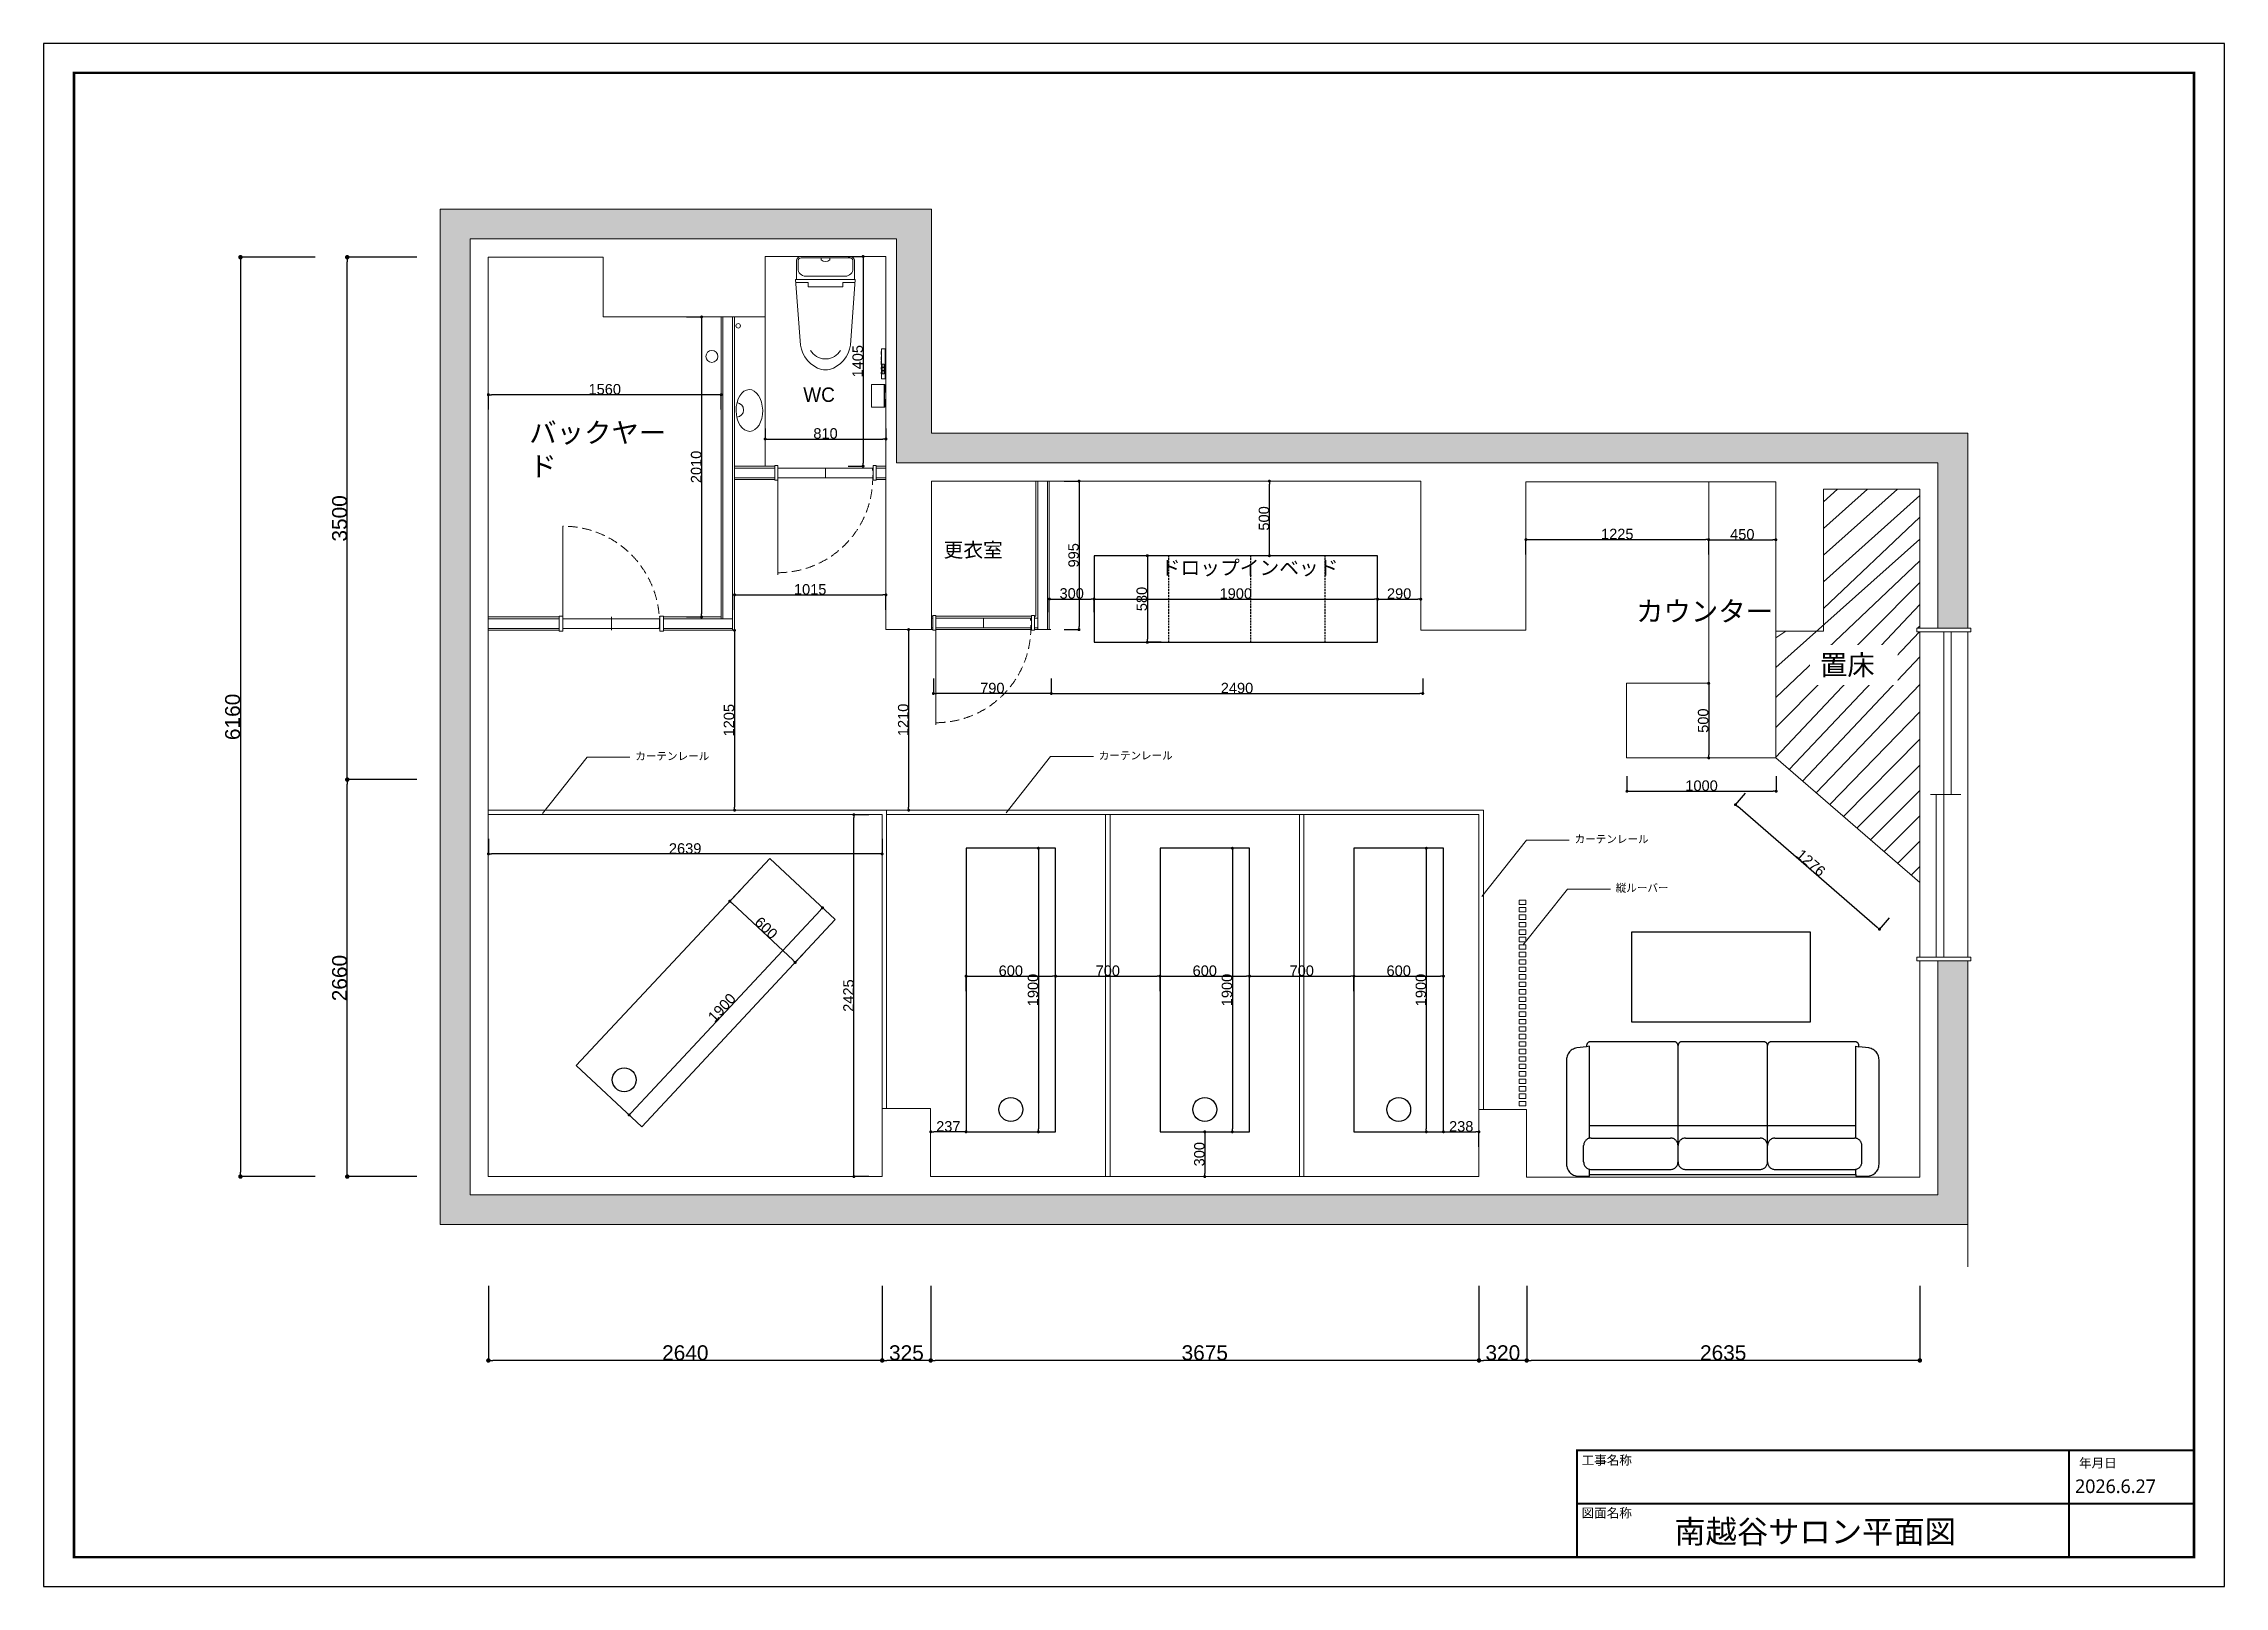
# Model space of a CAD drawing. Header units: millimetres. Extents: x 0 to 1313252738, y -131 to 560100888.
# Drawn here: x 1313226983 to 1313241600, y 559985172 to 559995509 of the extents above; entities that cross this region are included whole.
import ezdxf

# ---------------------------------------------------------------- set-up
doc = ezdxf.new("R2010")
doc.units = ezdxf.units.MM
doc.linetypes.add('DASHED', pattern=[19.05, 12.7, -6.35])
doc.layers.get('0').update_dxf_attribs({"lineweight": 0})
for name, color, linetype, lineweight in [('0001外周ライン', 7, 'Continuous', 9), ('TOS_M1', 7, 'Continuous', 9), ('家具', 7, 'Continuous', 0)]:
    doc.layers.add(name, color=color, linetype=linetype, lineweight=lineweight)
for name, color, linetype in [('01用紙枠', 5, 'Continuous'), ('BODY', 7, 'Continuous'), ('DIVIDE', 8, 'DASHED'), ('設備-家具1階', 7, 'Continuous')]:
    doc.layers.add(name, color=color, linetype=linetype)
doc.styles.add('onnjuku', font='arial.ttf')
doc.styles.add('メイリオ', font='')
doc.styles.get('メイリオ').set_extended_font_data('Meiryo')
doc.dimstyles.new('onnjuku', dxfattribs={"dimtxt": 100, "dimasz": 30, "dimexe": 1.25, "dimexo": 0.625, "dimtad": 1, "dimdec": 0, "dimtxsty": 'onnjuku', "dimblk": 'DOT', "dimcen": 2.5, "dimadec": 0, "dimazin": 0, "dimtfac": 1, "dimtdec": 0, "dimtmove": 0, "dimatfit": 3, "dimfxl": 500, "dimfxlon": 1, "dimarcsym": 0})

msp = doc.modelspace()

# ---------------------------------------------------------------- texts
at = {"layer": '01用紙枠', "style": 'メイリオ'}
for s, height, p in [('工事名称', 61.7341, (1313237292.062, 559985987.083)), ('年月日', 61.7341, (1313240625.701, 559985968.431)), ('2026.6.27', 91.5587, (1313240599.593, 559985797.513)), ('図面名称', 61.7341, (1313237292.062, 559985633.655)), ('南越谷サロン平面図', 153.812, (1313237913.177, 559985462.346))]:
    msp.add_text(s, height=height, dxfattribs=at).set_placement(p)
at = {"layer": '家具', "attachment_point": 1, "style": 'onnjuku'}
for s, width, gutter_width, insert, char_height in [('{\\fMS PGothic|b0|i0|c128|p50;WC}', 1124.04103, 484.944, (1313232074.9, 559993205.505), 96.98886), ('{\\fMS PGothic|b0|i0|c128|p50;バックヤード}', 1002.3932, 673.283, (1313230237.999, 559992969.926), 134.6566), ('{\\fMS PGothic|b0|i0|c128|p50;更衣室}', 1124.04103, 484.944, (1313233015.205, 559992164.849), 96.98886), ('{\\fMS PGothic|b0|i0|c128|p50;ドロップインベッド}', 1124.04103, 484.944, (1313234471.236, 559992045.971), 96.98886), ('{\\fMS PGothic|b0|i0|c128|p50;カウンター}', 1002.3932, 673.283, (1313237656.967, 559991772.897), 134.6566), ('{\\fMS PGothic|b0|i0|c128|p50;カーテンレール}', 498.19441, 259.462, (1313230949.083, 559990760.896), 51.89235), ('{\\fMS PGothic|b0|i0|c128|p50;カーテンレール}', 498.19441, 259.462, (1313234055.615, 559990764.968), 51.89235), ('{\\fMS PGothic|b0|i0|c128|p50;カーテンレール}', 498.19441, 259.462, (1313237245.14, 559990205.062), 51.89235), ('{\\fMS PGothic|b0|i0|c128|p50;縦ルーバー}', 498.19441, 259.462, (1313237520.675, 559989878.021), 51.89235)]:
    msp.add_mtext_dynamic_manual_height_columns(s, width=width, gutter_width=gutter_width, heights=[0], dxfattribs=dict(at, insert=insert, char_height=char_height))

# ---------------------------------------------------------------- blocks, each defined once
blk = doc.blocks.new('_Dot')
at = {"color": 0, "linetype": 'ByBlock', "lineweight": -2}
blk.add_line((-0.5, 0), (-1, 0), dxfattribs=at)
at = {"color": 0, "linetype": 'ByBlock', "const_width": 0.5}
blk.add_lwpolyline([(-0.25, 0, 1), (0.25, 0, 1)], format="xyb", close=True, dxfattribs=at)
blk = doc.blocks.new('*D753')
at = {"layer": 'Defpoints', "color": 0, "transparency": 16777216}
for p in [(1313236924, 559987913), (1313239559, 559987913), (1313236924, 559986686)]:
    blk.add_point(p, dxfattribs=at)
at = {"layer": 'TOS_M1', "color": 0, "lineweight": -2, "transparency": 16777216}
for p, q in [((1313236924, 559987186), (1313236924, 559986684)), ((1313239559, 559987186), (1313239559, 559986684)), ((1313239529, 559986686), (1313236954, 559986686))]:
    blk.add_line(p, q, dxfattribs=at)
at = {"layer": 'TOS_M1', "color": 0, "lineweight": -2, "transparency": 16777216, "xscale": 30, "yscale": 30, "zscale": 30, "rotation": 180}
blk.add_blockref('_Dot', (1313236924, 559986686), dxfattribs=at)
at = {"layer": 'TOS_M1', "color": 0, "lineweight": -2, "transparency": 16777216, "xscale": 30, "yscale": 30, "zscale": 30}
blk.add_blockref('_Dot', (1313239559, 559986686), dxfattribs=at)
at = {"layer": 'TOS_M1', "color": 0, "transparency": 16777216, "insert": (1313238241, 559986737), "char_height": 100, "attachment_point": 5, "style": 'onnjuku'}
blk.add_mtext('2635', dxfattribs=at)
blk = doc.blocks.new('*D754')
at = {"layer": 'Defpoints', "color": 0, "transparency": 16777216}
for p in [(1313236604, 559987918), (1313236924, 559987913), (1313236604, 559986686)]:
    blk.add_point(p, dxfattribs=at)
at = {"layer": 'TOS_M1', "color": 0, "lineweight": -2, "transparency": 16777216}
for p, q in [((1313236604, 559987186), (1313236604, 559986684)), ((1313236924, 559987186), (1313236924, 559986684)), ((1313236894, 559986686), (1313236634, 559986686))]:
    blk.add_line(p, q, dxfattribs=at)
at = {"layer": 'TOS_M1', "color": 0, "lineweight": -2, "transparency": 16777216, "xscale": 30, "yscale": 30, "zscale": 30, "rotation": 180}
blk.add_blockref('_Dot', (1313236604, 559986686), dxfattribs=at)
at = {"layer": 'TOS_M1', "color": 0, "lineweight": -2, "transparency": 16777216, "xscale": 30, "yscale": 30, "zscale": 30}
blk.add_blockref('_Dot', (1313236924, 559986686), dxfattribs=at)
at = {"layer": 'TOS_M1', "color": 0, "transparency": 16777216, "insert": (1313236764, 559986737), "char_height": 100, "attachment_point": 5, "style": 'onnjuku'}
blk.add_mtext('320', dxfattribs=at)
blk = doc.blocks.new('*D755')
at = {"layer": 'Defpoints', "color": 0, "transparency": 16777216}
for p in [(1313232929, 559987918), (1313236604, 559987918), (1313232929, 559986686)]:
    blk.add_point(p, dxfattribs=at)
at = {"layer": 'TOS_M1', "color": 0, "lineweight": -2, "transparency": 16777216}
for p, q in [((1313232929, 559987186), (1313232929, 559986684)), ((1313236604, 559987186), (1313236604, 559986684)), ((1313236574, 559986686), (1313232959, 559986686))]:
    blk.add_line(p, q, dxfattribs=at)
at = {"layer": 'TOS_M1', "color": 0, "lineweight": -2, "transparency": 16777216, "xscale": 30, "yscale": 30, "zscale": 30, "rotation": 180}
blk.add_blockref('_Dot', (1313232929, 559986686), dxfattribs=at)
at = {"layer": 'TOS_M1', "color": 0, "lineweight": -2, "transparency": 16777216, "xscale": 30, "yscale": 30, "zscale": 30}
blk.add_blockref('_Dot', (1313236604, 559986686), dxfattribs=at)
at = {"layer": 'TOS_M1', "color": 0, "transparency": 16777216, "insert": (1313234766, 559986737), "char_height": 100, "attachment_point": 5, "style": 'onnjuku'}
blk.add_mtext('3675', dxfattribs=at)
blk = doc.blocks.new('*D756')
at = {"layer": 'Defpoints', "color": 0, "transparency": 16777216}
for p in [(1313232604, 559987918), (1313232929, 559987918), (1313232604, 559986686)]:
    blk.add_point(p, dxfattribs=at)
at = {"layer": 'TOS_M1', "color": 0, "lineweight": -2, "transparency": 16777216}
for p, q in [((1313232604, 559987186), (1313232604, 559986684)), ((1313232929, 559987186), (1313232929, 559986684)), ((1313232899, 559986686), (1313232634, 559986686))]:
    blk.add_line(p, q, dxfattribs=at)
at = {"layer": 'TOS_M1', "color": 0, "lineweight": -2, "transparency": 16777216, "xscale": 30, "yscale": 30, "zscale": 30, "rotation": 180}
blk.add_blockref('_Dot', (1313232604, 559986686), dxfattribs=at)
at = {"layer": 'TOS_M1', "color": 0, "lineweight": -2, "transparency": 16777216, "xscale": 30, "yscale": 30, "zscale": 30}
blk.add_blockref('_Dot', (1313232929, 559986686), dxfattribs=at)
at = {"layer": 'TOS_M1', "color": 0, "transparency": 16777216, "insert": (1313232766, 559986737), "char_height": 100, "attachment_point": 5, "style": 'onnjuku'}
blk.add_mtext('325', dxfattribs=at)
blk = doc.blocks.new('*D757')
at = {"layer": 'Defpoints', "color": 0, "transparency": 16777216}
for p in [(1313229964, 559987918), (1313232604, 559987918), (1313229964, 559986686)]:
    blk.add_point(p, dxfattribs=at)
at = {"layer": 'TOS_M1', "color": 0, "lineweight": -2, "transparency": 16777216}
for p, q in [((1313229964, 559987186), (1313229964, 559986684)), ((1313232604, 559987186), (1313232604, 559986684)), ((1313232574, 559986686), (1313229994, 559986686))]:
    blk.add_line(p, q, dxfattribs=at)
at = {"layer": 'TOS_M1', "color": 0, "lineweight": -2, "transparency": 16777216, "xscale": 30, "yscale": 30, "zscale": 30, "rotation": 180}
blk.add_blockref('_Dot', (1313229964, 559986686), dxfattribs=at)
at = {"layer": 'TOS_M1', "color": 0, "lineweight": -2, "transparency": 16777216, "xscale": 30, "yscale": 30, "zscale": 30}
blk.add_blockref('_Dot', (1313232604, 559986686), dxfattribs=at)
at = {"layer": 'TOS_M1', "color": 0, "transparency": 16777216, "insert": (1313231284, 559986737), "char_height": 100, "attachment_point": 5, "style": 'onnjuku'}
blk.add_mtext('2640', dxfattribs=at)
blk = doc.blocks.new('*D779')
at = {"layer": 'Defpoints', "color": 0, "transparency": 16777216}
for p in [(1313229303, 559994078), (1313228302, 559987918), (1313229303, 559987918)]:
    blk.add_point(p, dxfattribs=at)
at = {"layer": 'TOS_M1', "color": 0, "lineweight": -2, "transparency": 16777216}
for p, q in [((1313228802, 559994078), (1313228301, 559994078)), ((1313228302, 559994048), (1313228302, 559987948)), ((1313228802, 559987918), (1313228301, 559987918))]:
    blk.add_line(p, q, dxfattribs=at)
at = {"layer": 'TOS_M1', "color": 0, "lineweight": -2, "transparency": 16777216, "xscale": 30, "yscale": 30, "zscale": 30}
for p, rotation in [((1313228302, 559994078), 90), ((1313228302, 559987918), 270)]:
    blk.add_blockref('_Dot', p, dxfattribs=dict(at, rotation=rotation))
at = {"layer": 'TOS_M1', "color": 0, "transparency": 16777216, "insert": (1313228250, 559990998), "char_height": 100, "attachment_point": 5, "rotation": 90, "style": 'onnjuku'}
blk.add_mtext('6160', dxfattribs=at)
blk = doc.blocks.new('*D780')
at = {"layer": 'Defpoints', "color": 0, "transparency": 16777216}
for p in [(1313229018, 559990578), (1313229485, 559990578), (1313229485, 559987918)]:
    blk.add_point(p, dxfattribs=at)
at = {"layer": 'TOS_M1', "color": 0, "lineweight": -2, "transparency": 16777216}
for p, q in [((1313229484, 559990578), (1313229017, 559990578)), ((1313229018, 559987948), (1313229018, 559990548)), ((1313229484, 559987918), (1313229017, 559987918))]:
    blk.add_line(p, q, dxfattribs=at)
at = {"layer": 'TOS_M1', "color": 0, "lineweight": -2, "transparency": 16777216, "xscale": 30, "yscale": 30, "zscale": 30}
for p, rotation in [((1313229018, 559990578), 90), ((1313229018, 559987918), 270)]:
    blk.add_blockref('_Dot', p, dxfattribs=dict(at, rotation=rotation))
at = {"layer": 'TOS_M1', "color": 0, "transparency": 16777216, "insert": (1313228967, 559989248), "char_height": 100, "attachment_point": 5, "rotation": 90, "style": 'onnjuku'}
blk.add_mtext('2660', dxfattribs=at)
blk = doc.blocks.new('*D781')
at = {"layer": 'Defpoints', "color": 0, "transparency": 16777216}
for p in [(1313229018, 559994078), (1313229485, 559994078), (1313229485, 559990578)]:
    blk.add_point(p, dxfattribs=at)
at = {"layer": 'TOS_M1', "color": 0, "lineweight": -2, "transparency": 16777216}
for p, q in [((1313229484, 559994078), (1313229017, 559994078)), ((1313229018, 559990608), (1313229018, 559994048)), ((1313229484, 559990578), (1313229017, 559990578))]:
    blk.add_line(p, q, dxfattribs=at)
at = {"layer": 'TOS_M1', "color": 0, "lineweight": -2, "transparency": 16777216, "xscale": 30, "yscale": 30, "zscale": 30}
for p, rotation in [((1313229018, 559994078), 90), ((1313229018, 559990578), 270)]:
    blk.add_blockref('_Dot', p, dxfattribs=dict(at, rotation=rotation))
at = {"layer": 'TOS_M1', "color": 0, "transparency": 16777216, "insert": (1313228967, 559992328), "char_height": 100, "attachment_point": 5, "rotation": 90, "style": 'onnjuku'}
blk.add_mtext('3500', dxfattribs=at)
blk = doc.blocks.new('*D837')
at = {"layer": 'Defpoints', "color": 0, "transparency": 16777216}
for p in [(1313238144, 559991223), (1313238144, 559990723), (1313238144, 559990723)]:
    blk.add_point(p, dxfattribs=at)
at = {"layer": 'TOS_M1', "color": 0, "lineweight": -2, "transparency": 16777216}
for p, q in [((1313238144, 559991223), (1313238145, 559991223)), ((1313238144, 559991203), (1313238144, 559990743)), ((1313238144, 559990723), (1313238145, 559990723))]:
    blk.add_line(p, q, dxfattribs=at)
at = {"layer": 'TOS_M1', "color": 0, "lineweight": -2, "transparency": 16777216, "xscale": 20, "yscale": 20, "zscale": 20}
for p, rotation in [((1313238144, 559991223), 90), ((1313238144, 559990723), 270)]:
    blk.add_blockref('_Dot', p, dxfattribs=dict(at, rotation=rotation))
at = {"layer": 'TOS_M1', "color": 0, "transparency": 16777216, "insert": (1313238107, 559990973), "char_height": 70, "attachment_point": 5, "rotation": 90, "style": 'onnjuku'}
blk.add_mtext('500', dxfattribs=at)
blk = doc.blocks.new('*D838')
at = {"layer": 'Defpoints', "color": 0, "transparency": 16777216}
for p in [(1313238144, 559992185), (1313238594, 559992185), (1313238594, 559992185)]:
    blk.add_point(p, dxfattribs=at)
at = {"layer": 'TOS_M1', "color": 0, "lineweight": -2, "transparency": 16777216}
for p, q in [((1313238144, 559992185), (1313238144, 559992186)), ((1313238164, 559992185), (1313238574, 559992185)), ((1313238594, 559992185), (1313238594, 559992186))]:
    blk.add_line(p, q, dxfattribs=at)
at = {"layer": 'TOS_M1', "color": 0, "lineweight": -2, "transparency": 16777216, "xscale": 20, "yscale": 20, "zscale": 20, "rotation": 180}
blk.add_blockref('_Dot', (1313238144, 559992185), dxfattribs=at)
at = {"layer": 'TOS_M1', "color": 0, "lineweight": -2, "transparency": 16777216, "xscale": 20, "yscale": 20, "zscale": 20}
blk.add_blockref('_Dot', (1313238594, 559992185), dxfattribs=at)
at = {"layer": 'TOS_M1', "color": 0, "transparency": 16777216, "insert": (1313238369, 559992221), "char_height": 70, "attachment_point": 5, "style": 'onnjuku'}
blk.add_mtext('450', dxfattribs=at)
blk = doc.blocks.new('*D839')
at = {"layer": 'Defpoints', "color": 0, "transparency": 16777216}
for p in [(1313237596, 559990783), (1313238596, 559990783), (1313238596, 559990500)]:
    blk.add_point(p, dxfattribs=at)
at = {"layer": 'TOS_M1', "color": 0, "lineweight": -2, "transparency": 16777216}
for p, q in [((1313237596, 559990600), (1313237596, 559990499)), ((1313237616, 559990500), (1313238576, 559990500)), ((1313238596, 559990600), (1313238596, 559990499))]:
    blk.add_line(p, q, dxfattribs=at)
at = {"layer": 'TOS_M1', "color": 0, "lineweight": -2, "transparency": 16777216, "xscale": 20, "yscale": 20, "zscale": 20, "rotation": 180}
blk.add_blockref('_Dot', (1313237596, 559990500), dxfattribs=at)
at = {"layer": 'TOS_M1', "color": 0, "lineweight": -2, "transparency": 16777216, "xscale": 20, "yscale": 20, "zscale": 20}
blk.add_blockref('_Dot', (1313238596, 559990500), dxfattribs=at)
at = {"layer": 'TOS_M1', "color": 0, "transparency": 16777216, "insert": (1313238096, 559990537), "char_height": 70, "attachment_point": 5, "style": 'onnjuku'}
blk.add_mtext('1000', dxfattribs=at)
blk = doc.blocks.new('*D841')
at = {"layer": 'Defpoints', "color": 0, "transparency": 16777216}
for p in [(1313232947, 559991367), (1313233737, 559991367), (1313232947, 559991155)]:
    blk.add_point(p, dxfattribs=at)
at = {"layer": 'TOS_M1', "color": 0, "lineweight": -2, "transparency": 16777216}
for p, q in [((1313232947, 559991255), (1313232947, 559991154)), ((1313233737, 559991255), (1313233737, 559991154)), ((1313233717, 559991155), (1313232967, 559991155))]:
    blk.add_line(p, q, dxfattribs=at)
at = {"layer": 'TOS_M1', "color": 0, "lineweight": -2, "transparency": 16777216, "xscale": 20, "yscale": 20, "zscale": 20, "rotation": 180}
blk.add_blockref('_Dot', (1313232947, 559991155), dxfattribs=at)
at = {"layer": 'TOS_M1', "color": 0, "lineweight": -2, "transparency": 16777216, "xscale": 20, "yscale": 20, "zscale": 20}
blk.add_blockref('_Dot', (1313233737, 559991155), dxfattribs=at)
at = {"layer": 'TOS_M1', "color": 0, "transparency": 16777216, "insert": (1313233342, 559991191), "char_height": 70, "attachment_point": 5, "style": 'onnjuku'}
blk.add_mtext('790', dxfattribs=at)
blk = doc.blocks.new('*D842')
at = {"layer": 'Defpoints', "color": 0, "transparency": 16777216}
for p in [(1313233724, 559992578), (1313233724, 559991583), (1313233923, 559991583)]:
    blk.add_point(p, dxfattribs=at)
at = {"layer": 'TOS_M1', "color": 0, "lineweight": -2, "transparency": 16777216}
for p, q in [((1313233823, 559992578), (1313233924, 559992578)), ((1313233923, 559992558), (1313233923, 559991603)), ((1313233823, 559991583), (1313233924, 559991583))]:
    blk.add_line(p, q, dxfattribs=at)
at = {"layer": 'TOS_M1', "color": 0, "lineweight": -2, "transparency": 16777216, "xscale": 20, "yscale": 20, "zscale": 20}
for p, rotation in [((1313233923, 559992578), 90), ((1313233923, 559991583), 270)]:
    blk.add_blockref('_Dot', p, dxfattribs=dict(at, rotation=rotation))
at = {"layer": 'TOS_M1', "color": 0, "transparency": 16777216, "insert": (1313233887, 559992081), "char_height": 70, "attachment_point": 5, "rotation": 90, "style": 'onnjuku'}
blk.add_mtext('995', dxfattribs=at)
blk = doc.blocks.new('*D846')
at = {"layer": 'Defpoints', "color": 0, "transparency": 16777216}
for p in [(1313235199, 559992578), (1313235199, 559992578), (1313235199, 559992078)]:
    blk.add_point(p, dxfattribs=at)
at = {"layer": 'TOS_M1', "color": 0, "lineweight": -2, "transparency": 16777216}
for p, q in [((1313235199, 559992578), (1313235200, 559992578)), ((1313235199, 559992098), (1313235199, 559992558)), ((1313235199, 559992078), (1313235200, 559992078))]:
    blk.add_line(p, q, dxfattribs=at)
at = {"layer": 'TOS_M1', "color": 0, "lineweight": -2, "transparency": 16777216, "xscale": 20, "yscale": 20, "zscale": 20}
for p, rotation in [((1313235199, 559992578), 90), ((1313235199, 559992078), 270)]:
    blk.add_blockref('_Dot', p, dxfattribs=dict(at, rotation=rotation))
at = {"layer": 'TOS_M1', "color": 0, "transparency": 16777216, "insert": (1313235163, 559992328), "char_height": 70, "attachment_point": 5, "rotation": 90, "style": 'onnjuku'}
blk.add_mtext('500', dxfattribs=at)
blk = doc.blocks.new('*D847')
at = {"layer": 'Defpoints', "color": 0, "transparency": 16777216}
for p in [(1313234474, 559992078), (1313234381, 559991498), (1313234474, 559991498)]:
    blk.add_point(p, dxfattribs=at)
at = {"layer": 'TOS_M1', "color": 0, "lineweight": -2, "transparency": 16777216}
for p, q in [((1313234473, 559992078), (1313234379, 559992078)), ((1313234381, 559992058), (1313234381, 559991518)), ((1313234473, 559991498), (1313234379, 559991498))]:
    blk.add_line(p, q, dxfattribs=at)
at = {"layer": 'TOS_M1', "color": 0, "lineweight": -2, "transparency": 16777216, "xscale": 20, "yscale": 20, "zscale": 20}
for p, rotation in [((1313234381, 559992078), 90), ((1313234381, 559991498), 270)]:
    blk.add_blockref('_Dot', p, dxfattribs=dict(at, rotation=rotation))
at = {"layer": 'TOS_M1', "color": 0, "transparency": 16777216, "insert": (1313234344, 559991788), "char_height": 70, "attachment_point": 5, "rotation": 90, "style": 'onnjuku'}
blk.add_mtext('580', dxfattribs=at)
blk = doc.blocks.new('*D848')
at = {"layer": 'Defpoints', "color": 0, "transparency": 16777216}
for p in [(1313234024, 559991788), (1313235924, 559991788), (1313235924, 559991788)]:
    blk.add_point(p, dxfattribs=at)
at = {"layer": 'TOS_M1', "color": 0, "lineweight": -2, "transparency": 16777216}
for p, q in [((1313234024, 559991788), (1313234024, 559991789)), ((1313234044, 559991788), (1313235904, 559991788)), ((1313235924, 559991788), (1313235924, 559991789))]:
    blk.add_line(p, q, dxfattribs=at)
at = {"layer": 'TOS_M1', "color": 0, "lineweight": -2, "transparency": 16777216, "xscale": 20, "yscale": 20, "zscale": 20, "rotation": 180}
blk.add_blockref('_Dot', (1313234024, 559991788), dxfattribs=at)
at = {"layer": 'TOS_M1', "color": 0, "lineweight": -2, "transparency": 16777216, "xscale": 20, "yscale": 20, "zscale": 20}
blk.add_blockref('_Dot', (1313235924, 559991788), dxfattribs=at)
at = {"layer": 'TOS_M1', "color": 0, "transparency": 16777216, "insert": (1313234974, 559991824), "char_height": 70, "attachment_point": 5, "style": 'onnjuku'}
blk.add_mtext('1900', dxfattribs=at)
blk = doc.blocks.new('*D849')
at = {"layer": 'Defpoints', "color": 0, "transparency": 16777216}
for p in [(1313235924, 559991787), (1313236214, 559991787), (1313236214, 559991787)]:
    blk.add_point(p, dxfattribs=at)
at = {"layer": 'TOS_M1', "color": 0, "lineweight": -2, "transparency": 16777216}
for p, q in [((1313235924, 559991787), (1313235924, 559991788)), ((1313235944, 559991787), (1313236194, 559991787)), ((1313236214, 559991787), (1313236214, 559991786))]:
    blk.add_line(p, q, dxfattribs=at)
at = {"layer": 'TOS_M1', "color": 0, "lineweight": -2, "transparency": 16777216, "xscale": 20, "yscale": 20, "zscale": 20, "rotation": 180}
blk.add_blockref('_Dot', (1313235924, 559991787), dxfattribs=at)
at = {"layer": 'TOS_M1', "color": 0, "lineweight": -2, "transparency": 16777216, "xscale": 20, "yscale": 20, "zscale": 20}
blk.add_blockref('_Dot', (1313236214, 559991787), dxfattribs=at)
at = {"layer": 'TOS_M1', "color": 0, "transparency": 16777216, "insert": (1313236069, 559991824), "char_height": 70, "attachment_point": 5, "style": 'onnjuku'}
blk.add_mtext('290', dxfattribs=at)
blk = doc.blocks.new('*D850')
at = {"layer": 'Defpoints', "color": 0, "transparency": 16777216}
for p in [(1313234024, 559991788), (1313233724, 559991699), (1313234024, 559991699)]:
    blk.add_point(p, dxfattribs=at)
at = {"layer": 'TOS_M1', "color": 0, "lineweight": -2, "transparency": 16777216}
for p, q in [((1313233724, 559991700), (1313233724, 559991790)), ((1313233744, 559991788), (1313234004, 559991788)), ((1313234024, 559991700), (1313234024, 559991790))]:
    blk.add_line(p, q, dxfattribs=at)
at = {"layer": 'TOS_M1', "color": 0, "lineweight": -2, "transparency": 16777216, "xscale": 20, "yscale": 20, "zscale": 20, "rotation": 180}
blk.add_blockref('_Dot', (1313233724, 559991788), dxfattribs=at)
at = {"layer": 'TOS_M1', "color": 0, "lineweight": -2, "transparency": 16777216, "xscale": 20, "yscale": 20, "zscale": 20}
blk.add_blockref('_Dot', (1313234024, 559991788), dxfattribs=at)
at = {"layer": 'TOS_M1', "color": 0, "transparency": 16777216, "insert": (1313233874, 559991825), "char_height": 70, "attachment_point": 5, "style": 'onnjuku'}
blk.add_mtext('300', dxfattribs=at)
blk = doc.blocks.new('*U858')
at = {"color": 0, "linetype": 'ByBlock', "lineweight": -2}
for points in [[(155, 194), (30, 194, 0.414214), (0, 164), (0, -164, 0.414214), (30, -194), (155, -194)], [(155, 200), (155, -200), (594, -168, 0.28717), (758, -27, 0.068091), (758, 27, 0.28717), (594, 168), (155, 200)], [(10, -30), (23, -30, 0.345674), (23, 30), (10, 30)], [(630, -100, 0.255036), (687, -6, 0.016942), (687, 6, 0.255036), (630, 100, 0.255036)]]:
    blk.add_lwpolyline(points, format="xyb", dxfattribs=at)
blk.add_lwpolyline([(82, 184), (30, 184, 0.414214), (10, 164), (10, -164, 0.414214), (30, -184), (82, -184, 0.414214), (132, -134), (132, 134, 0.414214)], format="xyb", close=True, dxfattribs=at)
blk.add_lwpolyline([(175, 198), (175, 117), (203, 117), (203, -117), (175, -117), (175, -198)], dxfattribs=at)
blk = doc.blocks.new('紙巻器（CAD素材.com）')
at = {"color": 0, "linetype": 'ByBlock', "lineweight": -2}
for points in [[(25, -10), (25, 0, 0.414214), (24, 0), (-24, 0, 0.414214), (-25, 0), (-25, -10)], [(37, -8), (75, -8, -0.414214), (76, -10), (76, -94, -0.414214), (75, -96), (-75, -96, -0.414214), (-76, -94), (-76, -10, -0.414214), (-75, -8), (-37, -8)], [(-76, -13, -0.414214), (-75, -12), (75, -12, -0.414214), (76, -13)], [(-29, -12), (-29, -7, 0.414214), (-30, -7), (-36, -7, 0.414214), (-37, -7), (-37, -12)], [(37, -12), (37, -7, 0.414214), (36, -7), (30, -7, 0.414214), (29, -7), (29, -12)]]:
    blk.add_lwpolyline(points, format="xyb", dxfattribs=at)
blk.add_lwpolyline([(29, -10), (-29, -10)], dxfattribs=at)
blk = doc.blocks.new('トイレ（CAD素材.com）12')
at = {"color": 0, "linetype": 'ByBlock', "lineweight": -2}
for points in [[(0, 0), (-5, -5)], [(177, -5), (172, 0)], [(3, -32), (24, -32), (24, -30)], [(3, -32), (3, -30)], [(40, -32), (61, -32), (61, -30)], [(40, -32), (40, -30)], [(69, -32), (90, -32), (90, -30)], [(69, -32), (69, -30)], [(110, -32), (122, -32), (122, -30)], [(110, -32), (110, -30)], [(141, -32), (154, -32), (154, -30)], [(141, -32), (141, -30)]]:
    blk.add_lwpolyline(points, dxfattribs=at)
blk.add_lwpolyline([(-14, -5), (-14, -25, 0.414214), (-9, -30), (181, -30, 0.414214), (186, -25), (186, -5)], format="xyb", close=True, dxfattribs=at)
for points in [[(108, -11), (88, -11), (88, -25), (108, -25)], [(131, -11), (111, -11), (111, -25), (131, -25)], [(154, -11), (134, -11), (134, -25), (154, -25)]]:
    blk.add_lwpolyline(points, close=True, dxfattribs=at)
blk = doc.blocks.new('*D869')
at = {"layer": 'Defpoints', "color": 0, "transparency": 16777216}
for p in [(1313232342, 559994083), (1313232342, 559992678), (1313232476, 559992678)]:
    blk.add_point(p, dxfattribs=at)
at = {"layer": 'TOS_M1', "color": 0, "lineweight": -2, "transparency": 16777216}
for p, q in [((1313232376, 559994083), (1313232478, 559994083)), ((1313232476, 559994063), (1313232476, 559992698)), ((1313232376, 559992678), (1313232478, 559992678))]:
    blk.add_line(p, q, dxfattribs=at)
at = {"layer": 'TOS_M1', "color": 0, "lineweight": -2, "transparency": 16777216, "xscale": 20, "yscale": 20, "zscale": 20}
for p, rotation in [((1313232476, 559994083), 90), ((1313232476, 559992678), 270)]:
    blk.add_blockref('_Dot', p, dxfattribs=dict(at, rotation=rotation))
at = {"layer": 'TOS_M1', "color": 0, "transparency": 16777216, "insert": (1313232440, 559993381), "char_height": 70, "attachment_point": 5, "rotation": 90, "style": 'onnjuku'}
blk.add_mtext('1405', dxfattribs=at)
blk = doc.blocks.new('*D870')
at = {"layer": 'Defpoints', "color": 0, "transparency": 16777216}
for p in [(1313231819, 559992930), (1313232629, 559992930), (1313232629, 559992860)]:
    blk.add_point(p, dxfattribs=at)
at = {"layer": 'TOS_M1', "color": 0, "lineweight": -2, "transparency": 16777216}
for p, q in [((1313231819, 559992930), (1313231819, 559992859)), ((1313231839, 559992860), (1313232609, 559992860)), ((1313232629, 559992930), (1313232629, 559992859))]:
    blk.add_line(p, q, dxfattribs=at)
at = {"layer": 'TOS_M1', "color": 0, "lineweight": -2, "transparency": 16777216, "xscale": 20, "yscale": 20, "zscale": 20, "rotation": 180}
blk.add_blockref('_Dot', (1313231819, 559992860), dxfattribs=at)
at = {"layer": 'TOS_M1', "color": 0, "lineweight": -2, "transparency": 16777216, "xscale": 20, "yscale": 20, "zscale": 20}
blk.add_blockref('_Dot', (1313232629, 559992860), dxfattribs=at)
at = {"layer": 'TOS_M1', "color": 0, "transparency": 16777216, "insert": (1313232224, 559992897), "char_height": 70, "attachment_point": 5, "style": 'onnjuku'}
blk.add_mtext('810', dxfattribs=at)
blk = doc.blocks.new('*D871')
at = {"layer": 'Defpoints', "color": 0, "transparency": 16777216}
for p in [(1313229964, 559993157), (1313229964, 559992860), (1313231524, 559992860)]:
    blk.add_point(p, dxfattribs=at)
at = {"layer": 'TOS_M1', "color": 0, "lineweight": -2, "transparency": 16777216}
for p, q in [((1313229964, 559993057), (1313229964, 559993158)), ((1313231504, 559993157), (1313229984, 559993157)), ((1313231524, 559993057), (1313231524, 559993158))]:
    blk.add_line(p, q, dxfattribs=at)
at = {"layer": 'TOS_M1', "color": 0, "lineweight": -2, "transparency": 16777216, "xscale": 20, "yscale": 20, "zscale": 20, "rotation": 180}
blk.add_blockref('_Dot', (1313229964, 559993157), dxfattribs=at)
at = {"layer": 'TOS_M1', "color": 0, "lineweight": -2, "transparency": 16777216, "xscale": 20, "yscale": 20, "zscale": 20}
blk.add_blockref('_Dot', (1313231524, 559993157), dxfattribs=at)
at = {"layer": 'TOS_M1', "color": 0, "transparency": 16777216, "insert": (1313230744, 559993193), "char_height": 70, "attachment_point": 5, "style": 'onnjuku'}
blk.add_mtext('1560', dxfattribs=at)
blk = doc.blocks.new('*D872')
at = {"layer": 'Defpoints', "color": 0, "transparency": 16777216}
for p in [(1313231276, 559993678), (1313231276, 559991668), (1313231393, 559991668)]:
    blk.add_point(p, dxfattribs=at)
at = {"layer": 'TOS_M1', "color": 0, "lineweight": -2, "transparency": 16777216}
for p, q in [((1313231293, 559993678), (1313231394, 559993678)), ((1313231393, 559993658), (1313231393, 559991688)), ((1313231293, 559991668), (1313231394, 559991668))]:
    blk.add_line(p, q, dxfattribs=at)
at = {"layer": 'TOS_M1', "color": 0, "lineweight": -2, "transparency": 16777216, "xscale": 20, "yscale": 20, "zscale": 20}
for p, rotation in [((1313231393, 559993678), 90), ((1313231393, 559991668), 270)]:
    blk.add_blockref('_Dot', p, dxfattribs=dict(at, rotation=rotation))
at = {"layer": 'TOS_M1', "color": 0, "transparency": 16777216, "insert": (1313231357, 559992673), "char_height": 70, "attachment_point": 5, "rotation": 90, "style": 'onnjuku'}
blk.add_mtext('2010', dxfattribs=at)
blk = doc.blocks.new('*D875')
at = {"layer": 'Defpoints', "color": 0, "transparency": 16777216}
for p in [(1313233766, 559989261), (1313233166, 559989043), (1313233766, 559989043)]:
    blk.add_point(p, dxfattribs=at)
at = {"layer": 'TOS_M1', "color": 0, "lineweight": -2, "transparency": 16777216}
for p, q in [((1313233166, 559989161), (1313233166, 559989262)), ((1313233186, 559989261), (1313233746, 559989261)), ((1313233766, 559989161), (1313233766, 559989262))]:
    blk.add_line(p, q, dxfattribs=at)
at = {"layer": 'TOS_M1', "color": 0, "lineweight": -2, "transparency": 16777216, "xscale": 20, "yscale": 20, "zscale": 20, "rotation": 180}
blk.add_blockref('_Dot', (1313233166, 559989261), dxfattribs=at)
at = {"layer": 'TOS_M1', "color": 0, "lineweight": -2, "transparency": 16777216, "xscale": 20, "yscale": 20, "zscale": 20}
blk.add_blockref('_Dot', (1313233766, 559989261), dxfattribs=at)
at = {"layer": 'TOS_M1', "color": 0, "transparency": 16777216, "insert": (1313233466, 559989297), "char_height": 70, "attachment_point": 5, "style": 'onnjuku'}
blk.add_mtext('600', dxfattribs=at)
blk = doc.blocks.new('*D876')
at = {"layer": 'Defpoints', "color": 0, "transparency": 16777216}
for p in [(1313234466, 559989261), (1313233766, 559989043), (1313234466, 559989043)]:
    blk.add_point(p, dxfattribs=at)
at = {"layer": 'TOS_M1', "color": 0, "lineweight": -2, "transparency": 16777216}
for p, q in [((1313233766, 559989161), (1313233766, 559989262)), ((1313233786, 559989261), (1313234446, 559989261)), ((1313234466, 559989161), (1313234466, 559989262))]:
    blk.add_line(p, q, dxfattribs=at)
at = {"layer": 'TOS_M1', "color": 0, "lineweight": -2, "transparency": 16777216, "xscale": 20, "yscale": 20, "zscale": 20, "rotation": 180}
blk.add_blockref('_Dot', (1313233766, 559989261), dxfattribs=at)
at = {"layer": 'TOS_M1', "color": 0, "lineweight": -2, "transparency": 16777216, "xscale": 20, "yscale": 20, "zscale": 20}
blk.add_blockref('_Dot', (1313234466, 559989261), dxfattribs=at)
at = {"layer": 'TOS_M1', "color": 0, "transparency": 16777216, "insert": (1313234116, 559989297), "char_height": 70, "attachment_point": 5, "style": 'onnjuku'}
blk.add_mtext('700', dxfattribs=at)
blk = doc.blocks.new('*D877')
at = {"layer": 'Defpoints', "color": 0, "transparency": 16777216}
for p in [(1313235066, 559989261), (1313234466, 559989043), (1313235066, 559989043)]:
    blk.add_point(p, dxfattribs=at)
at = {"layer": 'TOS_M1', "color": 0, "lineweight": -2, "transparency": 16777216}
for p, q in [((1313234466, 559989161), (1313234466, 559989262)), ((1313234486, 559989261), (1313235046, 559989261)), ((1313235066, 559989161), (1313235066, 559989262))]:
    blk.add_line(p, q, dxfattribs=at)
at = {"layer": 'TOS_M1', "color": 0, "lineweight": -2, "transparency": 16777216, "xscale": 20, "yscale": 20, "zscale": 20, "rotation": 180}
blk.add_blockref('_Dot', (1313234466, 559989261), dxfattribs=at)
at = {"layer": 'TOS_M1', "color": 0, "lineweight": -2, "transparency": 16777216, "xscale": 20, "yscale": 20, "zscale": 20}
blk.add_blockref('_Dot', (1313235066, 559989261), dxfattribs=at)
at = {"layer": 'TOS_M1', "color": 0, "transparency": 16777216, "insert": (1313234766, 559989297), "char_height": 70, "attachment_point": 5, "style": 'onnjuku'}
blk.add_mtext('600', dxfattribs=at)
blk = doc.blocks.new('*D878')
at = {"layer": 'Defpoints', "color": 0, "transparency": 16777216}
for p in [(1313235766, 559989261), (1313235066, 559989043), (1313235766, 559989043)]:
    blk.add_point(p, dxfattribs=at)
at = {"layer": 'TOS_M1', "color": 0, "lineweight": -2, "transparency": 16777216}
for p, q in [((1313235066, 559989161), (1313235066, 559989262)), ((1313235086, 559989261), (1313235746, 559989261)), ((1313235766, 559989161), (1313235766, 559989262))]:
    blk.add_line(p, q, dxfattribs=at)
at = {"layer": 'TOS_M1', "color": 0, "lineweight": -2, "transparency": 16777216, "xscale": 20, "yscale": 20, "zscale": 20, "rotation": 180}
blk.add_blockref('_Dot', (1313235066, 559989261), dxfattribs=at)
at = {"layer": 'TOS_M1', "color": 0, "lineweight": -2, "transparency": 16777216, "xscale": 20, "yscale": 20, "zscale": 20}
blk.add_blockref('_Dot', (1313235766, 559989261), dxfattribs=at)
at = {"layer": 'TOS_M1', "color": 0, "transparency": 16777216, "insert": (1313235416, 559989297), "char_height": 70, "attachment_point": 5, "style": 'onnjuku'}
blk.add_mtext('700', dxfattribs=at)
blk = doc.blocks.new('*D879')
at = {"layer": 'Defpoints', "color": 0, "transparency": 16777216}
for p in [(1313236366, 559989261), (1313235766, 559989043), (1313236366, 559989043)]:
    blk.add_point(p, dxfattribs=at)
at = {"layer": 'TOS_M1', "color": 0, "lineweight": -2, "transparency": 16777216}
for p, q in [((1313235766, 559989161), (1313235766, 559989262)), ((1313235786, 559989261), (1313236346, 559989261)), ((1313236366, 559989161), (1313236366, 559989262))]:
    blk.add_line(p, q, dxfattribs=at)
at = {"layer": 'TOS_M1', "color": 0, "lineweight": -2, "transparency": 16777216, "xscale": 20, "yscale": 20, "zscale": 20, "rotation": 180}
blk.add_blockref('_Dot', (1313235766, 559989261), dxfattribs=at)
at = {"layer": 'TOS_M1', "color": 0, "lineweight": -2, "transparency": 16777216, "xscale": 20, "yscale": 20, "zscale": 20}
blk.add_blockref('_Dot', (1313236366, 559989261), dxfattribs=at)
at = {"layer": 'TOS_M1', "color": 0, "transparency": 16777216, "insert": (1313236066, 559989297), "char_height": 70, "attachment_point": 5, "style": 'onnjuku'}
blk.add_mtext('600', dxfattribs=at)
blk = doc.blocks.new('*D881')
at = {"layer": 'Defpoints', "color": 0, "transparency": 16777216}
for p in [(1313232929, 559988218), (1313232929, 559988218), (1313233166, 559988218)]:
    blk.add_point(p, dxfattribs=at)
at = {"layer": 'TOS_M1', "color": 0, "lineweight": -2, "transparency": 16777216}
for p, q in [((1313232929, 559988218), (1313232929, 559988217)), ((1313233146, 559988218), (1313232949, 559988218)), ((1313233166, 559988218), (1313233166, 559988217))]:
    blk.add_line(p, q, dxfattribs=at)
at = {"layer": 'TOS_M1', "color": 0, "lineweight": -2, "transparency": 16777216, "xscale": 20, "yscale": 20, "zscale": 20, "rotation": 180}
blk.add_blockref('_Dot', (1313232929, 559988218), dxfattribs=at)
at = {"layer": 'TOS_M1', "color": 0, "lineweight": -2, "transparency": 16777216, "xscale": 20, "yscale": 20, "zscale": 20}
blk.add_blockref('_Dot', (1313233166, 559988218), dxfattribs=at)
at = {"layer": 'TOS_M1', "color": 0, "transparency": 16777216, "insert": (1313233047, 559988254), "char_height": 70, "attachment_point": 5, "style": 'onnjuku'}
blk.add_mtext('237', dxfattribs=at)
blk = doc.blocks.new('*D882')
at = {"layer": 'Defpoints', "color": 0, "transparency": 16777216}
for p in [(1313236366, 559988218), (1313236604, 559988218), (1313236604, 559988116)]:
    blk.add_point(p, dxfattribs=at)
at = {"layer": 'TOS_M1', "color": 0, "lineweight": -2, "transparency": 16777216}
for p, q in [((1313236366, 559988218), (1313236366, 559988217)), ((1313236386, 559988218), (1313236584, 559988218)), ((1313236604, 559988118), (1313236604, 559988219))]:
    blk.add_line(p, q, dxfattribs=at)
at = {"layer": 'TOS_M1', "color": 0, "lineweight": -2, "transparency": 16777216, "xscale": 20, "yscale": 20, "zscale": 20, "rotation": 180}
blk.add_blockref('_Dot', (1313236366, 559988218), dxfattribs=at)
at = {"layer": 'TOS_M1', "color": 0, "lineweight": -2, "transparency": 16777216, "xscale": 20, "yscale": 20, "zscale": 20}
blk.add_blockref('_Dot', (1313236604, 559988218), dxfattribs=at)
at = {"layer": 'TOS_M1', "color": 0, "transparency": 16777216, "insert": (1313236485, 559988254), "char_height": 70, "attachment_point": 5, "style": 'onnjuku'}
blk.add_mtext('238', dxfattribs=at)
blk = doc.blocks.new('*D883')
at = {"layer": 'Defpoints', "color": 0, "transparency": 16777216}
for p in [(1313234766, 559988218), (1313234766, 559987918), (1313234766, 559987918)]:
    blk.add_point(p, dxfattribs=at)
at = {"layer": 'TOS_M1', "color": 0, "lineweight": -2, "transparency": 16777216}
for p, q in [((1313234766, 559988218), (1313234767, 559988218)), ((1313234766, 559988198), (1313234766, 559987938)), ((1313234766, 559987918), (1313234767, 559987918))]:
    blk.add_line(p, q, dxfattribs=at)
at = {"layer": 'TOS_M1', "color": 0, "lineweight": -2, "transparency": 16777216, "xscale": 20, "yscale": 20, "zscale": 20}
for p, rotation in [((1313234766, 559988218), 90), ((1313234766, 559987918), 270)]:
    blk.add_blockref('_Dot', p, dxfattribs=dict(at, rotation=rotation))
at = {"layer": 'TOS_M1', "color": 0, "transparency": 16777216, "insert": (1313234730, 559988068), "char_height": 70, "attachment_point": 5, "rotation": 90, "style": 'onnjuku'}
blk.add_mtext('300', dxfattribs=at)
blk = doc.blocks.new('*D884')
at = {"layer": 'Defpoints', "color": 0, "transparency": 16777216}
for p in [(1313232781, 559991583), (1313232781, 559990373), (1313232781, 559990373)]:
    blk.add_point(p, dxfattribs=at)
at = {"layer": 'TOS_M1', "color": 0, "lineweight": -2, "transparency": 16777216}
for p, q in [((1313232781, 559991583), (1313232782, 559991583)), ((1313232781, 559991563), (1313232781, 559990393)), ((1313232781, 559990373), (1313232782, 559990373))]:
    blk.add_line(p, q, dxfattribs=at)
at = {"layer": 'TOS_M1', "color": 0, "lineweight": -2, "transparency": 16777216, "xscale": 20, "yscale": 20, "zscale": 20}
for p, rotation in [((1313232781, 559991583), 90), ((1313232781, 559990373), 270)]:
    blk.add_blockref('_Dot', p, dxfattribs=dict(at, rotation=rotation))
at = {"layer": 'TOS_M1', "color": 0, "transparency": 16777216, "insert": (1313232745, 559990978), "char_height": 70, "attachment_point": 5, "rotation": 90, "style": 'onnjuku'}
blk.add_mtext('1210', dxfattribs=at)
blk = doc.blocks.new('*D885')
at = {"layer": 'Defpoints', "color": 0, "transparency": 16777216}
for p in [(1313233737, 559991367), (1313236227, 559991362), (1313236227, 559991155)]:
    blk.add_point(p, dxfattribs=at)
at = {"layer": 'TOS_M1', "color": 0, "lineweight": -2, "transparency": 16777216}
for p, q in [((1313233737, 559991255), (1313233737, 559991154)), ((1313236227, 559991255), (1313236227, 559991154)), ((1313233757, 559991155), (1313236207, 559991155))]:
    blk.add_line(p, q, dxfattribs=at)
at = {"layer": 'TOS_M1', "color": 0, "lineweight": -2, "transparency": 16777216, "xscale": 20, "yscale": 20, "zscale": 20, "rotation": 180}
blk.add_blockref('_Dot', (1313233737, 559991155), dxfattribs=at)
at = {"layer": 'TOS_M1', "color": 0, "lineweight": -2, "transparency": 16777216, "xscale": 20, "yscale": 20, "zscale": 20}
blk.add_blockref('_Dot', (1313236227, 559991155), dxfattribs=at)
at = {"layer": 'TOS_M1', "color": 0, "transparency": 16777216, "insert": (1313234982, 559991191), "char_height": 70, "attachment_point": 5, "style": 'onnjuku'}
blk.add_mtext('2490', dxfattribs=at)
blk = doc.blocks.new('*D886')
at = {"layer": 'Defpoints', "color": 0, "transparency": 16777216}
for p in [(1313238594, 559990723), (1313238323, 559990410), (1313239559, 559989888)]:
    blk.add_point(p, dxfattribs=at)
at = {"layer": 'TOS_M1', "color": 0, "lineweight": -2, "transparency": 16777216}
for p, q in [((1313238388, 559990486), (1313238322, 559990409)), ((1313239273, 559989588), (1313238338, 559990397)), ((1313239353, 559989651), (1313239287, 559989574))]:
    blk.add_line(p, q, dxfattribs=at)
at = {"layer": 'TOS_M1', "color": 0, "lineweight": -2, "transparency": 16777216, "xscale": 20, "yscale": 20, "zscale": 20}
for p, rotation in [((1313238323, 559990410), 139.1308562332764), ((1313239288, 559989575), 319.1308562332764)]:
    blk.add_blockref('_Dot', p, dxfattribs=dict(at, rotation=rotation))
at = {"layer": 'TOS_M1', "color": 0, "transparency": 16777216, "insert": (1313238829, 559990020), "char_height": 70, "attachment_point": 5, "rotation": 319.1309, "style": 'onnjuku'}
blk.add_mtext('1276', dxfattribs=at)
blk = doc.blocks.new('*D892')
at = {"layer": 'Defpoints', "color": 0, "transparency": 16777216}
for p in [(1313233651, 559990118), (1313233651, 559988218), (1313233651, 559988218)]:
    blk.add_point(p, dxfattribs=at)
at = {"layer": 'TOS_M1', "color": 0, "lineweight": -2, "transparency": 16777216}
for p, q in [((1313233651, 559990118), (1313233652, 559990118)), ((1313233651, 559990098), (1313233651, 559988238)), ((1313233651, 559988218), (1313233652, 559988218))]:
    blk.add_line(p, q, dxfattribs=at)
at = {"layer": 'TOS_M1', "color": 0, "lineweight": -2, "transparency": 16777216, "xscale": 20, "yscale": 20, "zscale": 20}
for p, rotation in [((1313233651, 559990118), 90), ((1313233651, 559988218), 270)]:
    blk.add_blockref('_Dot', p, dxfattribs=dict(at, rotation=rotation))
at = {"layer": 'TOS_M1', "color": 0, "transparency": 16777216, "insert": (1313233615, 559989168), "char_height": 70, "attachment_point": 5, "rotation": 90, "style": 'onnjuku'}
blk.add_mtext('1900', dxfattribs=at)
blk = doc.blocks.new('*D893')
at = {"layer": 'Defpoints', "color": 0, "transparency": 16777216}
for p in [(1313234951, 559990118), (1313234951, 559988218), (1313234951, 559988218)]:
    blk.add_point(p, dxfattribs=at)
at = {"layer": 'TOS_M1', "color": 0, "lineweight": -2, "transparency": 16777216}
for p, q in [((1313234951, 559990118), (1313234952, 559990118)), ((1313234951, 559990098), (1313234951, 559988238)), ((1313234951, 559988218), (1313234952, 559988218))]:
    blk.add_line(p, q, dxfattribs=at)
at = {"layer": 'TOS_M1', "color": 0, "lineweight": -2, "transparency": 16777216, "xscale": 20, "yscale": 20, "zscale": 20}
for p, rotation in [((1313234951, 559990118), 90), ((1313234951, 559988218), 270)]:
    blk.add_blockref('_Dot', p, dxfattribs=dict(at, rotation=rotation))
at = {"layer": 'TOS_M1', "color": 0, "transparency": 16777216, "insert": (1313234915, 559989168), "char_height": 70, "attachment_point": 5, "rotation": 90, "style": 'onnjuku'}
blk.add_mtext('1900', dxfattribs=at)
blk = doc.blocks.new('*D894')
at = {"layer": 'Defpoints', "color": 0, "transparency": 16777216}
for p in [(1313236251, 559990118), (1313236251, 559988218), (1313236251, 559988218)]:
    blk.add_point(p, dxfattribs=at)
at = {"layer": 'TOS_M1', "color": 0, "lineweight": -2, "transparency": 16777216}
for p, q in [((1313236251, 559990118), (1313236252, 559990118)), ((1313236251, 559990098), (1313236251, 559988238)), ((1313236251, 559988218), (1313236252, 559988218))]:
    blk.add_line(p, q, dxfattribs=at)
at = {"layer": 'TOS_M1', "color": 0, "lineweight": -2, "transparency": 16777216, "xscale": 20, "yscale": 20, "zscale": 20}
for p, rotation in [((1313236251, 559990118), 90), ((1313236251, 559988218), 270)]:
    blk.add_blockref('_Dot', p, dxfattribs=dict(at, rotation=rotation))
at = {"layer": 'TOS_M1', "color": 0, "transparency": 16777216, "insert": (1313236215, 559989168), "char_height": 70, "attachment_point": 5, "rotation": 90, "style": 'onnjuku'}
blk.add_mtext('1900', dxfattribs=at)
blk = doc.blocks.new('*D895')
at = {"layer": 'Defpoints', "color": 0, "transparency": 16777216}
for p in [(1313232414, 559990343), (1313232604, 559990343), (1313232604, 559987918)]:
    blk.add_point(p, dxfattribs=at)
at = {"layer": 'TOS_M1', "color": 0, "lineweight": -2, "transparency": 16777216}
for p, q in [((1313232514, 559990343), (1313232413, 559990343)), ((1313232414, 559987938), (1313232414, 559990323)), ((1313232514, 559987918), (1313232413, 559987918))]:
    blk.add_line(p, q, dxfattribs=at)
at = {"layer": 'TOS_M1', "color": 0, "lineweight": -2, "transparency": 16777216, "xscale": 20, "yscale": 20, "zscale": 20}
for p, rotation in [((1313232414, 559990343), 90), ((1313232414, 559987918), 270)]:
    blk.add_blockref('_Dot', p, dxfattribs=dict(at, rotation=rotation))
at = {"layer": 'TOS_M1', "color": 0, "transparency": 16777216, "insert": (1313232378, 559989131), "char_height": 70, "attachment_point": 5, "rotation": 90, "style": 'onnjuku'}
blk.add_mtext('2425', dxfattribs=at)
blk = doc.blocks.new('*D896')
at = {"layer": 'Defpoints', "color": 0, "transparency": 16777216}
for p in [(1313229964, 559990343), (1313232603, 559990343), (1313229964, 559990080)]:
    blk.add_point(p, dxfattribs=at)
at = {"layer": 'TOS_M1', "color": 0, "lineweight": -2, "transparency": 16777216}
for p, q in [((1313229964, 559990180), (1313229964, 559990079)), ((1313232603, 559990180), (1313232603, 559990079)), ((1313232583, 559990080), (1313229984, 559990080))]:
    blk.add_line(p, q, dxfattribs=at)
at = {"layer": 'TOS_M1', "color": 0, "lineweight": -2, "transparency": 16777216, "xscale": 20, "yscale": 20, "zscale": 20, "rotation": 180}
blk.add_blockref('_Dot', (1313229964, 559990080), dxfattribs=at)
at = {"layer": 'TOS_M1', "color": 0, "lineweight": -2, "transparency": 16777216, "xscale": 20, "yscale": 20, "zscale": 20}
blk.add_blockref('_Dot', (1313232603, 559990080), dxfattribs=at)
at = {"layer": 'TOS_M1', "color": 0, "transparency": 16777216, "insert": (1313231283, 559990116), "char_height": 70, "attachment_point": 5, "style": 'onnjuku'}
blk.add_mtext('2639', dxfattribs=at)
blk = doc.blocks.new('*D897')
at = {"layer": 'Defpoints', "color": 0, "transparency": 16777216}
for p in [(1313231850, 559990050), (1313232289, 559989640), (1313232021, 559989353)]:
    blk.add_point(p, dxfattribs=at)
at = {"layer": 'TOS_M1', "color": 0, "lineweight": -2, "transparency": 16777216}
for p, q in [((1313231651, 559989836), (1313231581, 559989762)), ((1313231597, 559989749), (1313232006, 559989367)), ((1313232089, 559989426), (1313232020, 559989352))]:
    blk.add_line(p, q, dxfattribs=at)
at = {"layer": 'TOS_M1', "color": 0, "lineweight": -2, "transparency": 16777216, "xscale": 20, "yscale": 20, "zscale": 20}
for p, rotation in [((1313231582, 559989763), 136.9432012144355), ((1313232021, 559989353), 316.9432012144355)]:
    blk.add_blockref('_Dot', p, dxfattribs=dict(at, rotation=rotation))
at = {"layer": 'TOS_M1', "color": 0, "transparency": 16777216, "insert": (1313231826, 559989584), "char_height": 70, "attachment_point": 5, "rotation": 316.9432, "style": 'onnjuku'}
blk.add_mtext('600', dxfattribs=at)
blk = doc.blocks.new('*D898')
at = {"layer": 'Defpoints', "color": 0, "transparency": 16777216}
for p in [(1313232204, 559989719), (1313230907, 559988331), (1313230907, 559988331)]:
    blk.add_point(p, dxfattribs=at)
at = {"layer": 'TOS_M1', "color": 0, "lineweight": -2, "transparency": 16777216}
for p, q in [((1313232190, 559989704), (1313230921, 559988345)), ((1313232204, 559989719), (1313232203, 559989720)), ((1313230907, 559988331), (1313230906, 559988332))]:
    blk.add_line(p, q, dxfattribs=at)
at = {"layer": 'TOS_M1', "color": 0, "lineweight": -2, "transparency": 16777216, "xscale": 20, "yscale": 20, "zscale": 20}
for p, rotation in [((1313232204, 559989719), 46.94320123295072), ((1313230907, 559988331), 226.9432012329507)]:
    blk.add_blockref('_Dot', p, dxfattribs=dict(at, rotation=rotation))
at = {"layer": 'TOS_M1', "color": 0, "transparency": 16777216, "insert": (1313231529, 559989050), "char_height": 70, "attachment_point": 5, "rotation": 46.9432, "style": 'onnjuku'}
blk.add_mtext('1900', dxfattribs=at)
blk = doc.blocks.new('*D899')
at = {"layer": 'Defpoints', "color": 0, "transparency": 16777216}
for p in [(1313231614, 559991578), (1313231614, 559990373), (1313231614, 559990373)]:
    blk.add_point(p, dxfattribs=at)
at = {"layer": 'TOS_M1', "color": 0, "lineweight": -2, "transparency": 16777216}
for p, q in [((1313231614, 559991578), (1313231615, 559991578)), ((1313231614, 559991558), (1313231614, 559990393)), ((1313231614, 559990373), (1313231615, 559990373))]:
    blk.add_line(p, q, dxfattribs=at)
at = {"layer": 'TOS_M1', "color": 0, "lineweight": -2, "transparency": 16777216, "xscale": 20, "yscale": 20, "zscale": 20}
for p, rotation in [((1313231614, 559991578), 90), ((1313231614, 559990373), 270)]:
    blk.add_blockref('_Dot', p, dxfattribs=dict(at, rotation=rotation))
at = {"layer": 'TOS_M1', "color": 0, "transparency": 16777216, "insert": (1313231577, 559990976), "char_height": 70, "attachment_point": 5, "rotation": 90, "style": 'onnjuku'}
blk.add_mtext('1205', dxfattribs=at)
blk = doc.blocks.new('*D900')
at = {"layer": 'Defpoints', "color": 0, "transparency": 16777216}
for p in [(1313232629, 559991816), (1313231614, 559991591), (1313232629, 559991591)]:
    blk.add_point(p, dxfattribs=at)
at = {"layer": 'TOS_M1', "color": 0, "lineweight": -2, "transparency": 16777216}
for p, q in [((1313231614, 559991716), (1313231614, 559991817)), ((1313231634, 559991816), (1313232609, 559991816)), ((1313232629, 559991716), (1313232629, 559991817))]:
    blk.add_line(p, q, dxfattribs=at)
at = {"layer": 'TOS_M1', "color": 0, "lineweight": -2, "transparency": 16777216, "xscale": 20, "yscale": 20, "zscale": 20, "rotation": 180}
blk.add_blockref('_Dot', (1313231614, 559991816), dxfattribs=at)
at = {"layer": 'TOS_M1', "color": 0, "lineweight": -2, "transparency": 16777216, "xscale": 20, "yscale": 20, "zscale": 20}
blk.add_blockref('_Dot', (1313232629, 559991816), dxfattribs=at)
at = {"layer": 'TOS_M1', "color": 0, "transparency": 16777216, "insert": (1313232121, 559991852), "char_height": 70, "attachment_point": 5, "style": 'onnjuku'}
blk.add_mtext('1015', dxfattribs=at)
blk = doc.blocks.new('*D901')
at = {"layer": 'Defpoints', "color": 0, "transparency": 16777216}
for p in [(1313238144, 559992186), (1313236919, 559992076), (1313238144, 559992076)]:
    blk.add_point(p, dxfattribs=at)
at = {"layer": 'TOS_M1', "color": 0, "lineweight": -2, "transparency": 16777216}
for p, q in [((1313236919, 559992086), (1313236919, 559992187)), ((1313236939, 559992186), (1313238124, 559992186)), ((1313238144, 559992086), (1313238144, 559992187))]:
    blk.add_line(p, q, dxfattribs=at)
at = {"layer": 'TOS_M1', "color": 0, "lineweight": -2, "transparency": 16777216, "xscale": 20, "yscale": 20, "zscale": 20, "rotation": 180}
blk.add_blockref('_Dot', (1313236919, 559992186), dxfattribs=at)
at = {"layer": 'TOS_M1', "color": 0, "lineweight": -2, "transparency": 16777216, "xscale": 20, "yscale": 20, "zscale": 20}
blk.add_blockref('_Dot', (1313238144, 559992186), dxfattribs=at)
at = {"layer": 'TOS_M1', "color": 0, "transparency": 16777216, "insert": (1313237531, 559992223), "char_height": 70, "attachment_point": 5, "style": 'onnjuku'}
blk.add_mtext('1225', dxfattribs=at)

# ---------------------------------------------------------------- dimensions: what is measured, and where the dimension line sits
at = {"layer": 'TOS_M1'}
for base, p1, p2, picture, middle in [((1313228301.925, 559987918.23), (1313229303.266, 559994078.23), (1313229303.266, 559987918.23), '*D779', (1313228250.243, 559990998.23)), ((1313229018.459, 559990578.23), (1313229484.862, 559987918.23), (1313229484.862, 559990578.23), '*D780', (1313228966.777, 559989248.23))]:
    dim = msp.add_linear_dim(base=base, p1=p1, p2=p2, angle=270, dimstyle='onnjuku', dxfattribs=at)
    dim.commit()
    dim.dimension.update_dxf_attribs({"geometry": picture, "text_midpoint": middle})
for base, p1, p2, angle, override, picture, middle in [((1313229018.459, 559994078.23), (1313229484.862, 559990578.23), (1313229484.862, 559994078.23), 270, {"dimtmove": 1}, '*D781', (1313228966.743, 559992328.23)), ((1313232476.483, 559992678.23), (1313232341.624, 559994083.23), (1313232341.624, 559992678.23), 90, {"dimtxt": 70, "dimasz": 20, "dimfxl": 100}, '*D869', (1313232440.118, 559993380.73)), ((1313231393.036, 559991668.23), (1313231276.129, 559993678.23), (1313231276.129, 559991668.23), 90, {"dimtxt": 70, "dimasz": 20, "dimfxl": 100}, '*D872', (1313231356.671, 559992673.23)), ((1313233923.159, 559991583.23), (1313233723.629, 559992578.23), (1313233723.629, 559991583.23), 90, {"dimtxt": 70, "dimasz": 20, "dimfxl": 100}, '*D842', (1313233886.794, 559992080.73)), ((1313235198.994, 559992578.23), (1313235198.994, 559992077.836), (1313235198.994, 559992578.23), 90, {"dimtxt": 70, "dimasz": 20, "dimfxl": 100}, '*D846', (1313235162.629, 559992328.033)), ((1313238593.629, 559992184.892), (1313238143.629, 559992184.892), (1313238593.629, 559992184.892), 180, {"dimtxt": 70, "dimasz": 20, "dimfxl": 100}, '*D838', (1313238368.629, 559992221.257)), ((1313234380.588, 559991497.836), (1313234473.994, 559992077.836), (1313234473.994, 559991497.836), 90, {"dimtxt": 70, "dimasz": 20, "dimfxl": 100}, '*D847', (1313234344.223, 559991787.836)), ((1313232781.129, 559990373.23), (1313232781.129, 559991583.23), (1313232781.129, 559990373.23), 90, {"dimtxt": 70, "dimasz": 20, "dimfxl": 100}, '*D884', (1313232744.764, 559990978.23)), ((1313238143.629, 559990723.23), (1313238143.629, 559991223.23), (1313238143.629, 559990723.23), 90, {"dimtxt": 70, "dimasz": 20, "dimfxl": 100}, '*D837', (1313238107.264, 559990973.23)), ((1313238595.84, 559990500.379), (1313237595.84, 559990782.952), (1313238595.84, 559990782.952), 180, {"dimtxt": 70, "dimasz": 20, "dimfxl": 100}, '*D839', (1313238095.84, 559990536.745)), ((1313232414.373, 559990343.23), (1313232603.629, 559987918.23), (1313232603.629, 559990343.23), 90, {"dimtxt": 70, "dimasz": 20, "dimfxl": 100}, '*D895', (1313232378.008, 559989130.73)), ((1313234765.931, 559987918.23), (1313234765.931, 559988217.941), (1313234765.931, 559987918.23), 90, {"dimtxt": 70, "dimasz": 20, "dimfxl": 100}, '*D883', (1313234729.542, 559988068.085))]:
    dim = msp.add_linear_dim(base=base, p1=p1, p2=p2, angle=angle, dimstyle='onnjuku', override=override, dxfattribs=at)
    dim.commit()
    dim.dimension.update_dxf_attribs({"geometry": picture, "text_midpoint": middle})
for base, p1, p2, override, picture, middle in [((1313229963.629, 559993157.122), (1313231523.629, 559992860.384), (1313229963.629, 559992860.384), {"dimtxt": 70, "dimasz": 20, "dimfxl": 100}, '*D871', (1313230743.629, 559993193.487)), ((1313232628.629, 559992860.384), (1313231818.629, 559992930.492), (1313232628.629, 559992930.492), {"dimtxt": 70, "dimasz": 20, "dimfxl": 100}, '*D870', (1313232223.629, 559992896.749)), ((1313234023.994, 559991788.461), (1313233723.629, 559991699.175), (1313234023.994, 559991699.175), {"dimtxt": 70, "dimasz": 20, "dimfxl": 100}, '*D850', (1313233873.811, 559991824.85)), ((1313235923.994, 559991787.836), (1313234023.994, 559991787.836), (1313235923.994, 559991787.836), {"dimtxt": 70, "dimasz": 20, "dimfxl": 100}, '*D848', (1313234973.994, 559991824.201)), ((1313236213.629, 559991787.211), (1313235923.994, 559991786.817), (1313236213.629, 559991787.211), {"dimtxt": 70, "dimasz": 20, "dimfxl": 100}, '*D849', (1313236068.811, 559991823.576)), ((1313232946.735, 559991154.82), (1313233736.735, 559991367.336), (1313232946.735, 559991367.336), {"dimtxt": 70, "dimasz": 20, "dimfxl": 100}, '*D841', (1313233341.735, 559991191.185)), ((1313236226.735, 559991154.82), (1313233736.735, 559991367.336), (1313236226.735, 559991362.336), {"dimtxt": 70, "dimasz": 20, "dimfxl": 100}, '*D885', (1313234981.735, 559991191.185)), ((1313229963.629, 559990080.014), (1313232603.004, 559990343.23), (1313229963.629, 559990343.23), {"dimtxt": 70, "dimasz": 20, "dimfxl": 100}, '*D896', (1313231283.316, 559990116.403)), ((1313233765.931, 559989260.642), (1313233165.931, 559989043.166), (1313233765.931, 559989043.166), {"dimtxt": 70, "dimasz": 20, "dimfxl": 100}, '*D875', (1313233465.931, 559989297.007)), ((1313234465.931, 559989260.642), (1313233765.931, 559989043.166), (1313234465.931, 559989043.166), {"dimtxt": 70, "dimasz": 20, "dimfxl": 100}, '*D876', (1313234115.931, 559989297.007)), ((1313235065.931, 559989260.642), (1313234465.931, 559989043.166), (1313235065.931, 559989043.166), {"dimtxt": 70, "dimasz": 20, "dimfxl": 100}, '*D877', (1313234765.931, 559989297.007)), ((1313235765.931, 559989260.642), (1313235065.931, 559989043.166), (1313235765.931, 559989043.166), {"dimtxt": 70, "dimasz": 20, "dimfxl": 100}, '*D878', (1313235415.931, 559989297.007)), ((1313236365.931, 559989260.642), (1313235765.931, 559989043.166), (1313236365.931, 559989043.166), {"dimtxt": 70, "dimasz": 20, "dimfxl": 100}, '*D879', (1313236065.931, 559989297.007)), ((1313232928.629, 559988217.941), (1313233165.931, 559988217.941), (1313232928.629, 559988217.941), {"dimtxt": 70, "dimasz": 20, "dimfxl": 100}, '*D881', (1313233047.28, 559988254.33)), ((1313236603.629, 559988217.941), (1313236365.931, 559988217.941), (1313236603.629, 559988115.941), {"dimtxt": 70, "dimasz": 20, "dimfxl": 100}, '*D882', (1313236484.78, 559988254.33)), ((1313229963.629, 559986685.722), (1313232603.629, 559987918.23), (1313229963.629, 559987918.23), {"dimtmove": 1}, '*D757', (1313231283.629, 559986737.404)), ((1313232603.629, 559986685.722), (1313232928.629, 559987918.23), (1313232603.629, 559987918.23), {"dimtmove": 1}, '*D756', (1313232766.129, 559986737.438)), ((1313232928.629, 559986685.722), (1313236603.629, 559987918.23), (1313232928.629, 559987918.23), {"dimtmove": 1}, '*D755', (1313234766.129, 559986737.438)), ((1313236603.629, 559986685.722), (1313236923.629, 559987913.23), (1313236603.629, 559987918.23), {"dimtmove": 1}, '*D754', (1313236763.629, 559986737.438))]:
    dim = msp.add_linear_dim(base=base, p1=p1, p2=p2, dimstyle='onnjuku', override=override, dxfattribs=at)
    dim.commit()
    dim.dimension.update_dxf_attribs({"geometry": picture, "text_midpoint": middle})
for p1, p2, distance, picture, middle in [((1313236918.629, 559992075.73), (1313238143.629, 559992075.73), 110.413, '*D901', (1313237531.129, 559992222.507)), ((1313231613.629, 559991590.73), (1313232628.629, 559991590.73), 225.266, '*D900', (1313232121.129, 559991852.36)), ((1313231613.629, 559991578.23), (1313231613.629, 559990373.23), 0, '*D899', (1313231577.264, 559990975.73)), ((1313239558.629, 559989888.23), (1313238593.629, 559990723.23), 413.81, '*D886', (1313238829.154, 559990020.304)), ((1313231850.304, 559990049.603), (1313232288.71, 559989639.969), -392.652, '*D897', (1313231826.262, 559989584.455)), ((1313233650.976, 559990117.941), (1313233650.976, 559988217.941), 0, '*D892', (1313233614.611, 559989167.941)), ((1313234950.976, 559990117.941), (1313234950.976, 559988217.941), 0, '*D893', (1313234914.611, 559989167.941)), ((1313236250.976, 559990117.941), (1313236250.976, 559988217.941), 0, '*D894', (1313236214.611, 559989167.941)), ((1313232204.054, 559989719.07), (1313230906.88, 559988330.783), 0, '*D898', (1313231528.896, 559989049.753))]:
    dim = msp.add_aligned_dim(p1=p1, p2=p2, distance=distance, dimstyle='onnjuku', override={"dimtxt": 70, "dimasz": 20, "dimfxl": 100}, dxfattribs=at)
    dim.commit()
    dim.dimension.update_dxf_attribs({"geometry": picture, "text_midpoint": middle})
dim = msp.add_linear_dim(base=(1313236923.629, 559986685.722), p1=(1313239558.629, 559987913.23), p2=(1313236923.629, 559987913.23), dimstyle='onnjuku', dxfattribs=at)
dim.commit()
dim.dimension.update_dxf_attribs({"geometry": '*D753', "text_midpoint": (1313238241.129, 559986737.438)})

# ---------------------------------------------------------------- hatches: boundary and pattern name
at = {"layer": '0001外周ライン', "true_color": 0x939598}
h = msp.add_hatch(color=252, dxfattribs=at)
h.dxf.hatch_style = 1
h.paths.add_polyline_path([(1313229641.629, 559994400.23), (1313229641.629, 559987596.23), (1313239880.629, 559987596.23), (1313239880.629, 559989363.23), (1313239680.629, 559989363.23), (1313239680.629, 559987796.23), (1313229841.629, 559987796.23), (1313229841.629, 559994200.23), (1313232699.615, 559994200.23), (1313232699.615, 559992700.23), (1313239680.629, 559992700.23), (1313239680.629, 559991593.23), (1313239880.629, 559991593.23), (1313239880.629, 559992900.23), (1313232933.629, 559992900.23), (1313232933.629, 559994400.23)])
at = {"layer": '0001外周ライン'}
h = msp.add_hatch(dxfattribs=at)
h.set_pattern_fill('ANSI31', color=256, scale=38)
h.paths.add_polyline_path([(1313239558.629, 559991568.23), (1313239538.629, 559991568.23), (1313239538.629, 559991593.23), (1313239558.629, 559991593.23), (1313239558.629, 559992523.23), (1313239553.629, 559992523.23), (1313238913.629, 559992523.23), (1313238913.629, 559991573.23), (1313238593.629, 559991573.23), (1313238593.629, 559990723.23), (1313239558.629, 559989888.23), (1313239558.629, 559990788.23)])

# ---------------------------------------------------------------- linework, layer by layer
msp.add_lwpolyline([(1313232628.629, 559992801.501), (1313232628.629, 559992352.822)])
for p, q in [((1313229641.629, 559987596.23), (1313229641.629, 559994400.23)), ((1313229641.629, 559994400.23), (1313232933.629, 559994400.23)), ((1313232933.629, 559992900.23), (1313232933.629, 559994400.23)), ((1313229841.629, 559987796.23), (1313229841.629, 559994200.23)), ((1313229841.629, 559994200.23), (1313232699.615, 559994200.23)), ((1313232699.615, 559992700.23), (1313232699.615, 559994200.23)), ((1313229963.629, 559990578.23), (1313229963.629, 559994078.23)), ((1313229963.629, 559994078.23), (1313230733.629, 559994078.23)), ((1313230733.629, 559994078.23), (1313230733.629, 559993678.23)), ((1313231818.629, 559993678.23), (1313231818.629, 559994083.23)), ((1313231818.629, 559994083.23), (1313232628.629, 559994083.23)), ((1313232628.629, 559994083.23), (1313232628.629, 559991583.23)), ((1313231523.629, 559993678.23), (1313231523.629, 559991655.73)), ((1313231536.129, 559993678.23), (1313231536.129, 559991655.73)), ((1313231601.129, 559993678.23), (1313231601.129, 559991578.23)), ((1313231613.629, 559993678.23), (1313231613.629, 559991578.23)), ((1313231818.629, 559993678.23), (1313231638.629, 559993678.23)), ((1313231818.629, 559993678.23), (1313231818.629, 559992678.23)), ((1313232933.629, 559992900.23), (1313239880.629, 559992900.23)), ((1313239880.629, 559992900.23), (1313239880.629, 559991593.23)), ((1313231818.629, 559992678.23), (1313231613.629, 559992678.23)), ((1313231613.629, 559992678.23), (1313231883.629, 559992678.23)), ((1313231613.629, 559992665.73), (1313231883.629, 559992665.73)), ((1313231818.629, 559992678.23), (1313231883.629, 559992678.23)), ((1313231883.629, 559992683.23), (1313231883.629, 559992583.23)), ((1313231883.629, 559992678.23), (1313231883.629, 559992683.23)), ((1313231883.629, 559992683.23), (1313231903.629, 559992683.23)), ((1313231903.629, 559992683.23), (1313231903.629, 559992583.23)), ((1313231903.629, 559992665.73), (1313232543.629, 559992665.73)), ((1313232223.629, 559992665.73), (1313232223.629, 559992600.73)), ((1313232543.629, 559992683.23), (1313232543.629, 559992583.23)), ((1313232543.629, 559992683.23), (1313232563.629, 559992683.23)), ((1313232563.629, 559992683.23), (1313232563.629, 559992583.23)), ((1313232563.629, 559992678.23), (1313232628.629, 559992678.23)), ((1313232563.629, 559992678.23), (1313232628.629, 559992678.23)), ((1313232563.629, 559992665.73), (1313232628.629, 559992665.73)), ((1313232699.615, 559992700.23), (1313239680.629, 559992700.23)), ((1313239680.629, 559992700.23), (1313239680.629, 559991593.23)), ((1313231613.629, 559992600.73), (1313231883.629, 559992600.73)), ((1313231613.629, 559992588.23), (1313231883.629, 559992588.23)), ((1313231903.629, 559992583.23), (1313231883.629, 559992583.23)), ((1313231903.629, 559992600.73), (1313232543.629, 559992600.73)), ((1313231903.629, 559992600.73), (1313231903.629, 559991950.73)), ((1313232563.629, 559992583.23), (1313232543.629, 559992583.23)), ((1313232563.629, 559992600.73), (1313232628.629, 559992600.73)), ((1313232563.629, 559992588.23), (1313232563.629, 559992583.23)), ((1313232563.629, 559992588.23), (1313232628.629, 559992588.23)), ((1313232933.629, 559991583.23), (1313232933.629, 559992578.23)), ((1313232933.629, 559992578.23), (1313236213.629, 559992578.23)), ((1313233633.629, 559992430.73), (1313233633.629, 559992578.23)), ((1313233646.129, 559991730.73), (1313233646.129, 559992578.23)), ((1313233711.129, 559992430.73), (1313233711.129, 559992578.23)), ((1313233723.629, 559991583.23), (1313233723.629, 559992578.23)), ((1313236213.629, 559992578.23), (1313236213.629, 559991578.23)), ((1313236918.629, 559991578.23), (1313236918.629, 559992573.23)), ((1313236918.629, 559992573.23), (1313238593.629, 559992573.23)), ((1313238143.629, 559991223.23), (1313238143.629, 559992573.23)), ((1313238593.629, 559992573.23), (1313238593.629, 559991573.23)), ((1313238913.629, 559991573.23), (1313238913.629, 559992523.23)), ((1313238913.629, 559992523.23), (1313239553.629, 559992523.23)), ((1313239553.629, 559992523.23), (1313239558.629, 559992523.23)), ((1313239558.629, 559992523.23), (1313239558.629, 559991593.23)), ((1313239558.629, 559992523.23), (1313239558.629, 559991593.23)), ((1313239558.629, 559992523.23), (1313239558.629, 559991593.23)), ((1313233633.629, 559991673.23), (1313233633.629, 559992430.73)), ((1313233711.129, 559991583.23), (1313233711.129, 559992430.73)), ((1313230463.629, 559991658.85), (1313230463.629, 559992275.772)), ((1313239558.629, 559991593.23), (1313239558.629, 559991820.568)), ((1313230438.629, 559991668.23), (1313229963.629, 559991668.23)), ((1313230438.629, 559991655.73), (1313229963.629, 559991655.73)), ((1313230291.129, 559991655.73), (1313230438.629, 559991655.73)), ((1313230381.129, 559991668.23), (1313230438.629, 559991668.23)), ((1313230463.629, 559991673.23), (1313230438.629, 559991673.23)), ((1313230438.629, 559991673.23), (1313230438.629, 559991668.23)), ((1313230438.629, 559991573.23), (1313230438.629, 559991668.23)), ((1313230463.629, 559991668.23), (1313230463.629, 559991673.23)), ((1313230463.629, 559991573.23), (1313230463.629, 559991668.23)), ((1313230463.629, 559991655.73), (1313231113.629, 559991655.73)), ((1313231113.629, 559991655.73), (1313230463.629, 559991655.73)), ((1313230788.629, 559991578.23), (1313230788.629, 559991668.23)), ((1313230788.629, 559991655.73), (1313230788.629, 559991590.73)), ((1313231113.629, 559991668.23), (1313231109.351, 559991668.23)), ((1313231113.629, 559991573.23), (1313231113.629, 559991673.23)), ((1313231113.629, 559991668.23), (1313231113.629, 559991673.23)), ((1313231138.629, 559991673.23), (1313231113.629, 559991673.23)), ((1313231138.629, 559991668.23), (1313231138.629, 559991673.23)), ((1313231138.629, 559991573.23), (1313231138.629, 559991670.73)), ((1313231523.629, 559991668.23), (1313231138.629, 559991668.23)), ((1313231138.629, 559991668.23), (1313231286.129, 559991668.23)), ((1313231601.129, 559991655.73), (1313231138.629, 559991655.73)), ((1313231138.629, 559991655.73), (1313231286.129, 559991655.73)), ((1313232933.629, 559991673.23), (1313232943.629, 559991673.23)), ((1313232943.629, 559991660.73), (1313232933.629, 559991660.73)), ((1313232943.629, 559991678.23), (1313232943.629, 559991578.23)), ((1313232943.629, 559991678.23), (1313232963.629, 559991678.23)), ((1313232963.629, 559991678.23), (1313232963.629, 559991578.23)), ((1313232963.629, 559991673.23), (1313233603.629, 559991673.23)), ((1313232963.629, 559991660.73), (1313233603.629, 559991660.73)), ((1313233603.629, 559991660.73), (1313232963.629, 559991660.73)), ((1313233283.629, 559991660.73), (1313233283.629, 559991595.73)), ((1313233283.629, 559991660.73), (1313233283.629, 559991595.73)), ((1313233603.629, 559991678.23), (1313233603.629, 559991578.23)), ((1313233603.629, 559991678.23), (1313233623.629, 559991678.23)), ((1313233623.629, 559991678.23), (1313233623.629, 559991578.23)), ((1313233623.629, 559991673.23), (1313233633.629, 559991673.23)), ((1313233633.629, 559991660.73), (1313233623.629, 559991660.73)), ((1313233633.629, 559991660.73), (1313233646.129, 559991660.73)), ((1313233646.129, 559991583.23), (1313233646.129, 559991730.73)), ((1313233723.629, 559991583.23), (1313233723.629, 559991730.73)), ((1313230438.629, 559991590.73), (1313229963.629, 559991590.73)), ((1313230438.629, 559991578.23), (1313229963.629, 559991578.23)), ((1313230438.629, 559991578.23), (1313229963.629, 559991578.23)), ((1313230291.129, 559991590.73), (1313230438.629, 559991590.73)), ((1313230291.129, 559991578.23), (1313230438.629, 559991578.23)), ((1313230438.629, 559991578.23), (1313230438.629, 559991573.23)), ((1313230463.629, 559991573.23), (1313230438.629, 559991573.23)), ((1313230463.629, 559991590.73), (1313231113.629, 559991590.73)), ((1313231113.629, 559991590.73), (1313230463.629, 559991590.73)), ((1313230463.629, 559991578.23), (1313230463.629, 559991573.23)), ((1313230463.629, 559991578.23), (1313230463.629, 559991573.23)), ((1313231113.629, 559991578.23), (1313231113.629, 559991573.23)), ((1313231113.629, 559991573.23), (1313231138.629, 559991573.23)), ((1313231601.129, 559991590.73), (1313231138.629, 559991590.73)), ((1313231138.629, 559991590.73), (1313231286.129, 559991590.73)), ((1313231613.629, 559991578.23), (1313231138.629, 559991578.23)), ((1313231138.629, 559991578.23), (1313231286.129, 559991578.23)), ((1313231138.629, 559991578.23), (1313231138.629, 559991573.23)), ((1313231613.629, 559991578.23), (1313231138.629, 559991578.23)), ((1313232628.629, 559991583.23), (1313232933.629, 559991583.23)), ((1313232733.629, 559991583.23), (1313232943.629, 559991583.23)), ((1313232943.629, 559991595.73), (1313232933.629, 559991595.73)), ((1313232933.629, 559991583.23), (1313232943.629, 559991583.23)), ((1313232963.629, 559991578.23), (1313232943.629, 559991578.23)), ((1313232963.629, 559991595.73), (1313233603.629, 559991595.73)), ((1313232963.629, 559991595.73), (1313232963.629, 559990945.73)), ((1313233603.629, 559991595.73), (1313232963.629, 559991595.73)), ((1313232963.629, 559991583.23), (1313233603.629, 559991583.23)), ((1313232963.629, 559991583.23), (1313233603.629, 559991583.23)), ((1313233623.629, 559991578.23), (1313233603.629, 559991578.23)), ((1313233646.129, 559991595.73), (1313233623.629, 559991595.73)), ((1313233623.629, 559991583.23), (1313233646.129, 559991583.23)), ((1313233623.629, 559991583.23), (1313233733.629, 559991583.23)), ((1313236213.629, 559991578.23), (1313236918.629, 559991578.23)), ((1313238593.629, 559991573.23), (1313238913.629, 559991573.23)), ((1313238593.629, 559991573.23), (1313238593.629, 559990723.23)), ((1313239900.629, 559991593.23), (1313239538.629, 559991593.23)), ((1313239538.629, 559991568.23), (1313239538.629, 559991593.23)), ((1313239538.629, 559991568.23), (1313239900.629, 559991568.23)), ((1313239558.629, 559991568.23), (1313239558.629, 559989388.23)), ((1313239558.629, 559991568.23), (1313239900.629, 559991568.23)), ((1313239558.629, 559991568.23), (1313239558.629, 559989388.23)), ((1313239558.629, 559991568.23), (1313239558.629, 559990168.23)), ((1313239719.629, 559989388.23), (1313239719.629, 559991568.23)), ((1313239719.629, 559991568.23), (1313239719.629, 559991518.23)), ((1313239769.629, 559990478.23), (1313239769.629, 559991568.23)), ((1313239880.629, 559991568.23), (1313239880.629, 559989388.23)), ((1313239900.629, 559991568.23), (1313239900.629, 559991593.23)), ((1313237593.629, 559990723.23), (1313237593.629, 559991223.23)), ((1313237593.629, 559991223.23), (1313238143.629, 559991223.23)), ((1313239558.629, 559989388.23), (1313239558.629, 559990788.23)), ((1313238593.629, 559990723.23), (1313237593.629, 559990723.23)), ((1313239558.629, 559989888.23), (1313238593.629, 559990723.23)), ((1313229963.629, 559987918.23), (1313229963.629, 559990578.23)), ((1313239719.629, 559990478.23), (1313239629.46, 559990478.23)), ((1313239629.46, 559990478.23), (1313239832.929, 559990478.23)), ((1313239669.629, 559989388.23), (1313239669.629, 559990478.23)), ((1313232633.629, 559990373.23), (1313229963.629, 559990373.23)), ((1313232603.629, 559990343.23), (1313229963.629, 559990343.23)), ((1313232603.629, 559990373.23), (1313232633.629, 559990373.23)), ((1313232603.629, 559988373.23), (1313232603.629, 559990343.23)), ((1313232603.629, 559990343.23), (1313232603.629, 559987918.23)), ((1313232633.629, 559990373.23), (1313232633.629, 559988373.23)), ((1313232633.629, 559990373.23), (1313236633.629, 559990373.23)), ((1313232633.629, 559990343.23), (1313236603.629, 559990343.23)), ((1313234100.931, 559987918.23), (1313234100.931, 559990343.23)), ((1313234130.931, 559987918.23), (1313234130.931, 559990343.23)), ((1313235400.931, 559987918.23), (1313235400.931, 559990343.23)), ((1313235430.931, 559987918.23), (1313235430.931, 559990343.23)), ((1313236603.629, 559988368.23), (1313236603.629, 559990343.23)), ((1313236633.629, 559988368.23), (1313236633.629, 559990373.23)), ((1313239558.629, 559989388.23), (1313239558.629, 559989888.23)), ((1313236873.819, 559989771.144), (1313236918.819, 559989771.144)), ((1313236873.819, 559989741.144), (1313236873.819, 559989771.144)), ((1313236918.819, 559989741.144), (1313236873.819, 559989741.144)), ((1313236918.819, 559989771.144), (1313236918.819, 559989741.144)), ((1313236873.819, 559989721.144), (1313236918.819, 559989721.144)), ((1313236873.819, 559989691.144), (1313236873.819, 559989721.144)), ((1313236918.819, 559989691.144), (1313236873.819, 559989691.144)), ((1313236873.819, 559989671.165), (1313236918.819, 559989671.165)), ((1313236873.819, 559989641.165), (1313236873.819, 559989671.165)), ((1313236918.819, 559989641.165), (1313236873.819, 559989641.165)), ((1313236873.819, 559989621.165), (1313236918.819, 559989621.165)), ((1313236873.819, 559989591.165), (1313236873.819, 559989621.165)), ((1313236918.819, 559989721.144), (1313236918.819, 559989691.144)), ((1313236918.819, 559989671.165), (1313236918.819, 559989641.165)), ((1313236918.819, 559989621.165), (1313236918.819, 559989591.165)), ((1313236918.819, 559989591.165), (1313236873.819, 559989591.165)), ((1313236873.819, 559989571.187), (1313236918.819, 559989571.187)), ((1313236873.819, 559989541.187), (1313236873.819, 559989571.187)), ((1313236918.819, 559989541.187), (1313236873.819, 559989541.187)), ((1313236873.819, 559989521.187), (1313236918.819, 559989521.187)), ((1313236873.819, 559989491.187), (1313236873.819, 559989521.187)), ((1313236918.819, 559989491.187), (1313236873.819, 559989491.187)), ((1313236873.819, 559989471.208), (1313236918.819, 559989471.208)), ((1313236873.819, 559989441.208), (1313236873.819, 559989471.208)), ((1313236918.819, 559989571.187), (1313236918.819, 559989541.187)), ((1313236918.819, 559989521.187), (1313236918.819, 559989491.187)), ((1313236918.819, 559989471.208), (1313236918.819, 559989441.208)), ((1313236873.169, 559989371.229), (1313236918.169, 559989371.229)), ((1313236873.169, 559989341.229), (1313236873.169, 559989371.229)), ((1313236918.169, 559989341.229), (1313236873.169, 559989341.229)), ((1313236873.169, 559989321.229), (1313236918.169, 559989321.229)), ((1313236873.169, 559989291.229), (1313236873.169, 559989321.229)), ((1313236918.819, 559989441.208), (1313236873.819, 559989441.208)), ((1313236873.819, 559989421.208), (1313236918.819, 559989421.208)), ((1313236873.819, 559989391.208), (1313236873.819, 559989421.208)), ((1313236918.819, 559989391.208), (1313236873.819, 559989391.208)), ((1313236918.169, 559989371.229), (1313236918.169, 559989341.229)), ((1313236918.169, 559989321.229), (1313236918.169, 559989291.229)), ((1313236918.819, 559989421.208), (1313236918.819, 559989391.208)), ((1313239900.629, 559989388.23), (1313239538.629, 559989388.23)), ((1313239538.629, 559989363.23), (1313239538.629, 559989388.23)), ((1313239538.629, 559989363.23), (1313239900.629, 559989363.23)), ((1313239558.629, 559989363.23), (1313239558.629, 559989333.23)), ((1313239558.629, 559989333.23), (1313239558.629, 559987913.23)), ((1313239719.629, 559989388.23), (1313239669.629, 559989388.23)), ((1313239680.629, 559989363.23), (1313239680.629, 559987796.23)), ((1313239719.629, 559989388.23), (1313239769.629, 559989388.23)), ((1313239880.629, 559989363.23), (1313239880.629, 559987314.139)), ((1313239900.629, 559989363.23), (1313239900.629, 559989388.23)), ((1313236918.169, 559989291.229), (1313236873.169, 559989291.229)), ((1313236873.169, 559989171.271), (1313236918.169, 559989171.271)), ((1313236873.169, 559989141.271), (1313236873.169, 559989171.271)), ((1313236873.819, 559989271.25), (1313236918.819, 559989271.25)), ((1313236873.819, 559989241.25), (1313236873.819, 559989271.25)), ((1313236918.819, 559989241.25), (1313236873.819, 559989241.25)), ((1313236873.819, 559989221.25), (1313236918.819, 559989221.25)), ((1313236873.819, 559989191.25), (1313236873.819, 559989221.25)), ((1313236918.819, 559989191.25), (1313236873.819, 559989191.25)), ((1313236918.169, 559989171.271), (1313236918.169, 559989141.271)), ((1313236918.819, 559989271.25), (1313236918.819, 559989241.25)), ((1313236918.819, 559989221.25), (1313236918.819, 559989191.25)), ((1313236918.169, 559989141.271), (1313236873.169, 559989141.271)), ((1313236873.169, 559989121.271), (1313236918.169, 559989121.271)), ((1313236873.169, 559989091.271), (1313236873.169, 559989121.271)), ((1313236918.169, 559989091.271), (1313236873.169, 559989091.271)), ((1313236873.819, 559989071.292), (1313236918.819, 559989071.292)), ((1313236873.819, 559989041.292), (1313236873.819, 559989071.292)), ((1313236918.819, 559989041.292), (1313236873.819, 559989041.292)), ((1313236873.819, 559989021.292), (1313236918.819, 559989021.292)), ((1313236873.819, 559988991.292), (1313236873.819, 559989021.292)), ((1313236918.169, 559989121.271), (1313236918.169, 559989091.271)), ((1313236918.819, 559989071.292), (1313236918.819, 559989041.292)), ((1313236918.819, 559989021.292), (1313236918.819, 559988991.292)), ((1313236873.169, 559988871.335), (1313236918.169, 559988871.335)), ((1313236873.169, 559988841.335), (1313236873.169, 559988871.335)), ((1313236918.819, 559988991.292), (1313236873.819, 559988991.292)), ((1313236873.819, 559988971.313), (1313236918.819, 559988971.313)), ((1313236873.819, 559988941.313), (1313236873.819, 559988971.313)), ((1313236918.819, 559988941.313), (1313236873.819, 559988941.313)), ((1313236873.819, 559988921.313), (1313236918.819, 559988921.313)), ((1313236873.819, 559988891.313), (1313236873.819, 559988921.313)), ((1313236918.819, 559988891.313), (1313236873.819, 559988891.313)), ((1313236918.169, 559988871.335), (1313236918.169, 559988841.335)), ((1313236918.819, 559988971.313), (1313236918.819, 559988941.313)), ((1313236918.819, 559988921.313), (1313236918.819, 559988891.313)), ((1313236918.169, 559988841.335), (1313236873.169, 559988841.335)), ((1313236873.169, 559988821.335), (1313236918.169, 559988821.335)), ((1313236873.169, 559988791.335), (1313236873.169, 559988821.335)), ((1313236918.169, 559988791.335), (1313236873.169, 559988791.335)), ((1313236873.819, 559988771.356), (1313236918.819, 559988771.356)), ((1313236873.819, 559988741.356), (1313236873.819, 559988771.356)), ((1313236918.819, 559988741.356), (1313236873.819, 559988741.356)), ((1313236873.819, 559988721.356), (1313236918.819, 559988721.356)), ((1313236873.819, 559988691.356), (1313236873.819, 559988721.356)), ((1313236918.169, 559988821.335), (1313236918.169, 559988791.335)), ((1313236918.819, 559988771.356), (1313236918.819, 559988741.356)), ((1313236918.819, 559988721.356), (1313236918.819, 559988691.356)), ((1313236872.519, 559988671.377), (1313236917.519, 559988671.377)), ((1313236872.519, 559988641.377), (1313236872.519, 559988671.377)), ((1313236917.519, 559988641.377), (1313236872.519, 559988641.377)), ((1313236872.519, 559988621.377), (1313236917.519, 559988621.377)), ((1313236872.519, 559988591.377), (1313236872.519, 559988621.377)), ((1313236917.519, 559988591.377), (1313236872.519, 559988591.377)), ((1313236873.169, 559988571.398), (1313236918.169, 559988571.398)), ((1313236873.169, 559988541.398), (1313236873.169, 559988571.398)), ((1313236918.819, 559988691.356), (1313236873.819, 559988691.356)), ((1313236917.519, 559988671.377), (1313236917.519, 559988641.377)), ((1313236917.519, 559988621.377), (1313236917.519, 559988591.377)), ((1313236918.169, 559988571.398), (1313236918.169, 559988541.398)), ((1313236918.169, 559988541.398), (1313236873.169, 559988541.398)), ((1313236873.169, 559988521.398), (1313236918.169, 559988521.398)), ((1313236873.169, 559988491.398), (1313236873.169, 559988521.398)), ((1313236918.169, 559988491.398), (1313236873.169, 559988491.398)), ((1313236873.819, 559988471.419), (1313236918.819, 559988471.419)), ((1313236873.819, 559988441.419), (1313236873.819, 559988471.419)), ((1313236918.819, 559988441.419), (1313236873.819, 559988441.419)), ((1313236918.169, 559988521.398), (1313236918.169, 559988491.398)), ((1313236918.819, 559988471.419), (1313236918.819, 559988441.419)), ((1313232928.629, 559988373.23), (1313232603.629, 559988373.23)), ((1313232603.629, 559988373.23), (1313232603.629, 559987918.23)), ((1313232928.629, 559987918.23), (1313232928.629, 559988373.23)), ((1313236923.629, 559988368.23), (1313236603.629, 559988368.23)), ((1313236603.629, 559988368.23), (1313236603.629, 559987918.23)), ((1313236873.819, 559988421.419), (1313236918.819, 559988421.419)), ((1313236873.819, 559988391.419), (1313236873.819, 559988421.419)), ((1313236918.819, 559988391.419), (1313236873.819, 559988391.419)), ((1313236918.819, 559988421.419), (1313236918.819, 559988391.419)), ((1313236923.629, 559987913.23), (1313236923.629, 559988368.23)), ((1313236603.629, 559988115.941), (1313236603.629, 559988115.941)), ((1313232603.629, 559987918.23), (1313229963.629, 559987918.23)), ((1313236603.629, 559987918.23), (1313232928.629, 559987918.23)), ((1313234765.931, 559987918.23), (1313234765.931, 559987918.23)), ((1313239558.629, 559987913.23), (1313236923.629, 559987913.23)), ((1313236923.629, 559987913.23), (1313237823.629, 559987913.23)), ((1313239680.629, 559987796.23), (1313229841.629, 559987796.23)), ((1313239880.629, 559987596.23), (1313229641.629, 559987596.23))]:
    msp.add_line(p, q, dxfattribs=at)
for centre, radius in [((1313231638.629, 559993618.23), 15), ((1313231461.922, 559993413.582), 40)]:
    msp.add_circle(centre, radius, dxfattribs=at)
msp.add_arc((1313231625.038, 559993054.693), 49.22, 275.6251461, 83.6370577, dxfattribs=at)
at = {"layer": '0001外周ライン', "linetype": 'DASHED', "ltscale": 5}
for centre, radius, start, end in [((1313231903.629, 559992600.73), 636.57, 270, 5.8606748), ((1313230463.629, 559991628.85), 646.922, 356.8986454, 90), ((1313232963.629, 559991595.73), 636.57, 270, 5.8606748)]:
    msp.add_arc(centre, radius, start, end, dxfattribs=at)
at = {"layer": '0001外周ライン'}
msp.add_ellipse((1313231713.569, 559993051.206), major_axis=(2.429, -139.893), ratio=0.636150708, dxfattribs=at)
at = {"layer": '01用紙枠', "const_width": 12.716}
for points in [[(1313240559.337, 559986084.314), (1313237261.195, 559986084.314), (1313237261.195, 559985726.256), (1313240559.337, 559985726.256)], [(1313240559.337, 559986084.314), (1313241397.377, 559986084.314), (1313241397.377, 559985726.256), (1313240559.337, 559985726.256)], [(1313240559.337, 559985726.256), (1313237261.195, 559985726.256), (1313237261.195, 559985368.199), (1313240559.337, 559985368.199)], [(1313240559.337, 559985726.256), (1313241397.377, 559985726.256), (1313241397.377, 559985368.199), (1313240559.337, 559985368.199)]]:
    msp.add_lwpolyline(points, close=True, dxfattribs=at)
at = {"layer": 'BODY'}
for p, q in [((1313234473.994, 559992077.836), (1313234023.994, 559992077.836)), ((1313234023.994, 559992077.836), (1313234023.994, 559991497.836)), ((1313235923.994, 559992077.836), (1313234473.994, 559992077.836)), ((1313235923.994, 559991497.836), (1313235923.994, 559992077.836)), ((1313234023.994, 559991497.836), (1313235923.994, 559991497.836)), ((1313231850.304, 559990049.603), (1313230553.13, 559988661.316)), ((1313232288.71, 559989639.969), (1313231850.304, 559990049.603)), ((1313233765.931, 559990117.941), (1313233165.931, 559990117.941)), ((1313233165.931, 559990117.941), (1313233165.931, 559988217.941)), ((1313233765.931, 559988217.941), (1313233765.931, 559990117.941)), ((1313235065.931, 559990117.941), (1313234465.931, 559990117.941)), ((1313234465.931, 559990117.941), (1313234465.931, 559988217.941)), ((1313235065.931, 559988217.941), (1313235065.931, 559990117.941)), ((1313236365.931, 559990117.941), (1313235765.931, 559990117.941)), ((1313235765.931, 559990117.941), (1313235765.931, 559988217.941)), ((1313236365.931, 559988217.941), (1313236365.931, 559990117.941)), ((1313230991.537, 559988251.682), (1313232288.71, 559989639.969)), ((1313230553.13, 559988661.316), (1313230991.537, 559988251.682)), ((1313233165.931, 559988217.941), (1313233765.931, 559988217.941)), ((1313234465.931, 559988217.941), (1313235065.931, 559988217.941)), ((1313235765.931, 559988217.941), (1313236365.931, 559988217.941))]:
    msp.add_line(p, q, dxfattribs=at)
for centre in [(1313230874.742, 559988566.101), (1313233465.931, 559988367.941), (1313234765.931, 559988367.941), (1313236065.931, 559988367.941)]:
    msp.add_circle(centre, 80, dxfattribs=at)
at = {"layer": 'DIVIDE'}
for p, q in [((1313234523.994, 559991497.836), (1313234523.994, 559992077.836)), ((1313235073.994, 559991497.836), (1313235073.994, 559992077.836)), ((1313235573.994, 559991497.836), (1313235573.994, 559992077.836))]:
    msp.add_line(p, q, dxfattribs=at)
at = {"layer": 'TOS_M1'}
msp.add_line((1313230733.629, 559993678.23), (1313231818.629, 559993678.23), dxfattribs=at)
at = {"layer": '家具'}
for p, q in [((1313230625.708, 559990727.698), (1313230327.202, 559990350.933)), ((1313230625.708, 559990727.698), (1313230913.016, 559990727.698)), ((1313233732.24, 559990731.77), (1313233433.734, 559990355.005)), ((1313233732.24, 559990731.77), (1313234019.548, 559990731.77)), ((1313236921.765, 559990171.865), (1313236623.259, 559989795.099)), ((1313236921.765, 559990171.865), (1313237209.073, 559990171.865)), ((1313237197.3, 559989844.823), (1313236898.794, 559989468.058)), ((1313237197.3, 559989844.823), (1313237484.608, 559989844.823))]:
    msp.add_line(p, q, dxfattribs=at)
at = {"layer": '設備-家具1階', "color": 7, "linetype": 'Continuous'}
for p, q in [((1313237345.674, 559988791.068), (1313237325.674, 559988788.402)), ((1313237345.674, 559988175.054), (1313237345.674, 559988791.068)), ((1313237938.174, 559988126.063), (1313237938.174, 559988796.063)), ((1313238538.175, 559988126.063), (1313238538.175, 559988796.063)), ((1313239130.675, 559988175.054), (1313239130.675, 559988791.068)), ((1313239130.675, 559988791.068), (1313239150.675, 559988788.402)), ((1313237345.674, 559988261.064), (1313239130.675, 559988261.064)), ((1313237355.674, 559988176.064), (1313237888.174, 559988176.064)), ((1313237988.174, 559988176.064), (1313238488.175, 559988176.064)), ((1313238588.175, 559988176.064), (1313239120.675, 559988176.064)), ((1313237305.674, 559988016.063), (1313237305.674, 559988126.063)), ((1313237938.174, 559988016.063), (1313237938.174, 559988126.063)), ((1313238538.175, 559988016.063), (1313238538.175, 559988126.063)), ((1313239170.675, 559988016.063), (1313239170.675, 559988126.063)), ((1313237345.674, 559987931.062), (1313237345.674, 559987967.072)), ((1313237355.674, 559987966.062), (1313237888.174, 559987966.062)), ((1313237988.174, 559987966.062), (1313238488.175, 559987966.062)), ((1313238588.175, 559987966.062), (1313239120.675, 559987966.062)), ((1313239130.675, 559987931.062), (1313239130.675, 559987967.072))]:
    msp.add_line(p, q, dxfattribs=at)
for points in [[(1313237626.173, 559988955.144), (1313238826.174, 559988955.144), (1313238826.174, 559989555.145), (1313237626.173, 559989555.145)], [(1313239130.675, 559987931.062), (1313239130.675, 559987921.062), (1313239205.675, 559987921.062), (1313239214.038, 559987921.5), (1313239222.308, 559987922.81), (1313239230.397, 559987924.977), (1313239238.214, 559987927.978), (1313239245.676, 559987931.78), (1313239252.698, 559987936.341), (1313239259.206, 559987941.61), (1313239265.127, 559987947.532), (1313239270.397, 559987954.039), (1313239274.958, 559987961.062), (1313239278.759, 559987968.523), (1313239281.76, 559987976.341), (1313239283.927, 559987984.429), (1313239285.237, 559987992.7), (1313239285.676, 559988001.063), (1313239285.676, 559988700.36), (1313239285.254, 559988708.564), (1313239283.993, 559988716.681), (1313239281.906, 559988724.627), (1313239279.016, 559988732.317), (1313239275.352, 559988739.669), (1313239270.953, 559988746.608), (1313239265.866, 559988753.058), (1313239260.145, 559988758.953), (1313239253.849, 559988764.23), (1313239247.045, 559988768.833), (1313239239.805, 559988772.715), (1313239232.205, 559988775.833), (1313239224.325, 559988778.156), (1313239216.249, 559988779.658), (1313239150.675, 559988788.402), (1313239150.675, 559988796.063), (1313239150.555, 559988798.513), (1313239150.195, 559988800.94), (1313239149.599, 559988803.32), (1313239148.772, 559988805.63), (1313239147.723, 559988807.848), (1313239146.462, 559988809.952), (1313239145.001, 559988811.923), (1313239143.353, 559988813.741), (1313239141.535, 559988815.388), (1313239139.565, 559988816.85), (1313239137.46, 559988818.111), (1313239135.242, 559988819.16), (1313239132.933, 559988819.987), (1313239130.553, 559988820.583), (1313239128.126, 559988820.943), (1313239125.675, 559988821.063), (1313238563.175, 559988821.063), (1313238560.724, 559988820.943), (1313238558.298, 559988820.583), (1313238555.918, 559988819.987), (1313238553.608, 559988819.16), (1313238551.39, 559988818.111), (1313238549.286, 559988816.85), (1313238547.315, 559988815.388), (1313238545.497, 559988813.741), (1313238543.85, 559988811.923), (1313238542.388, 559988809.952), (1313238541.127, 559988807.848), (1313238540.078, 559988805.63), (1313238539.251, 559988803.32), (1313238538.655, 559988800.94), (1313238538.295, 559988798.513), (1313238538.175, 559988796.063), (1313238538.054, 559988798.513), (1313238537.695, 559988800.94), (1313238537.098, 559988803.32), (1313238536.272, 559988805.63), (1313238535.223, 559988807.848), (1313238533.962, 559988809.952), (1313238532.5, 559988811.923), (1313238530.853, 559988813.741), (1313238529.035, 559988815.388), (1313238527.064, 559988816.85), (1313238524.96, 559988818.111), (1313238522.742, 559988819.16), (1313238520.432, 559988819.987), (1313238518.052, 559988820.583), (1313238515.625, 559988820.943), (1313238513.175, 559988821.063), (1313237963.174, 559988821.063), (1313237960.561, 559988820.926), (1313237957.977, 559988820.517), (1313237955.449, 559988819.84), (1313237953.006, 559988818.902), (1313237950.674, 559988817.714), (1313237948.48, 559988816.289), (1313237946.446, 559988814.642), (1313237944.596, 559988812.791), (1313237942.949, 559988810.758), (1313237941.524, 559988808.563), (1313237940.336, 559988806.232), (1313237939.398, 559988803.789), (1313237938.721, 559988801.261), (1313237938.311, 559988798.676), (1313237938.174, 559988796.063), (1313237938.037, 559988798.676), (1313237937.628, 559988801.261), (1313237936.951, 559988803.789), (1313237936.013, 559988806.232), (1313237934.825, 559988808.563), (1313237933.4, 559988810.758), (1313237931.753, 559988812.791), (1313237929.903, 559988814.642), (1313237927.869, 559988816.289), (1313237925.674, 559988817.714), (1313237923.343, 559988818.902), (1313237920.9, 559988819.84), (1313237918.372, 559988820.517), (1313237915.788, 559988820.926), (1313237913.174, 559988821.063), (1313237350.674, 559988821.063), (1313237348.223, 559988820.943), (1313237345.797, 559988820.583), (1313237343.417, 559988819.987), (1313237341.107, 559988819.16), (1313237338.889, 559988818.111), (1313237336.785, 559988816.85), (1313237334.814, 559988815.388), (1313237332.996, 559988813.741), (1313237331.349, 559988811.923), (1313237329.887, 559988809.952), (1313237328.626, 559988807.848), (1313237327.577, 559988805.63), (1313237326.75, 559988803.32), (1313237326.154, 559988800.94), (1313237325.794, 559988798.513), (1313237325.674, 559988796.063), (1313237325.674, 559988788.402), (1313237260.101, 559988779.658), (1313237252.024, 559988778.156), (1313237244.145, 559988775.833), (1313237236.545, 559988772.715), (1313237229.304, 559988768.833), (1313237222.5, 559988764.23), (1313237216.205, 559988758.953), (1313237210.483, 559988753.058), (1313237205.396, 559988746.608), (1313237200.997, 559988739.669), (1313237197.334, 559988732.317), (1313237194.443, 559988724.627), (1313237192.356, 559988716.681), (1313237191.095, 559988708.564), (1313237190.674, 559988700.36), (1313237191.059, 559987993.221), (1313237192.322, 559987984.905), (1313237194.452, 559987976.768), (1313237197.424, 559987968.9), (1313237201.205, 559987961.387), (1313237205.755, 559987954.312), (1313237211.022, 559987947.754), (1313237216.949, 559987941.786), (1313237223.47, 559987936.473), (1313237230.512, 559987931.874), (1313237237.998, 559987928.039), (1313237245.846, 559987925.012), (1313237253.968, 559987922.826), (1313237262.274, 559987921.504), (1313237270.674, 559987921.062), (1313237345.674, 559987921.062), (1313237345.674, 559987931.062)]]:
    msp.add_lwpolyline(points, close=True, dxfattribs=at)
for points in [[(1313237355.674, 559988176.064), (1313237350.773, 559988175.823), (1313237345.919, 559988175.103), (1313237341.16, 559988173.911), (1313237336.54, 559988172.258), (1313237332.104, 559988170.16), (1313237327.895, 559988167.637), (1313237323.954, 559988164.714), (1313237320.318, 559988161.419), (1313237317.023, 559988157.783), (1313237314.1, 559988153.842), (1313237311.578, 559988149.633), (1313237309.48, 559988145.198), (1313237307.827, 559988140.578), (1313237306.635, 559988135.818), (1313237305.915, 559988130.964), (1313237305.674, 559988126.063)], [(1313237938.174, 559988126.063), (1313237937.934, 559988130.964), (1313237937.214, 559988135.818), (1313237936.021, 559988140.578), (1313237934.368, 559988145.198), (1313237932.27, 559988149.633), (1313237929.748, 559988153.842), (1313237926.825, 559988157.783), (1313237923.53, 559988161.419), (1313237919.894, 559988164.714), (1313237915.953, 559988167.637), (1313237911.744, 559988170.16), (1313237907.308, 559988172.258), (1313237902.689, 559988173.911), (1313237897.929, 559988175.103), (1313237893.075, 559988175.823), (1313237888.174, 559988176.064)], [(1313237988.174, 559988176.064), (1313237983.274, 559988175.823), (1313237978.42, 559988175.103), (1313237973.66, 559988173.911), (1313237969.04, 559988172.258), (1313237964.605, 559988170.16), (1313237960.396, 559988167.637), (1313237956.455, 559988164.714), (1313237952.819, 559988161.419), (1313237949.524, 559988157.783), (1313237946.601, 559988153.842), (1313237944.078, 559988149.633), (1313237941.98, 559988145.198), (1313237940.327, 559988140.578), (1313237939.135, 559988135.818), (1313237938.415, 559988130.964), (1313237938.174, 559988126.063)], [(1313238538.175, 559988126.063), (1313238537.934, 559988130.964), (1313238537.214, 559988135.818), (1313238536.022, 559988140.578), (1313238534.369, 559988145.198), (1313238532.271, 559988149.633), (1313238529.748, 559988153.842), (1313238526.825, 559988157.783), (1313238523.53, 559988161.419), (1313238519.895, 559988164.714), (1313238515.953, 559988167.637), (1313238511.745, 559988170.16), (1313238507.309, 559988172.258), (1313238502.689, 559988173.911), (1313238497.929, 559988175.103), (1313238493.076, 559988175.823), (1313238488.175, 559988176.064)], [(1313238588.175, 559988176.064), (1313238583.274, 559988175.823), (1313238578.42, 559988175.103), (1313238573.661, 559988173.911), (1313238569.041, 559988172.258), (1313238564.605, 559988170.16), (1313238560.396, 559988167.637), (1313238556.455, 559988164.714), (1313238552.82, 559988161.419), (1313238549.524, 559988157.783), (1313238546.601, 559988153.842), (1313238544.079, 559988149.633), (1313238541.981, 559988145.198), (1313238540.328, 559988140.578), (1313238539.136, 559988135.818), (1313238538.416, 559988130.964), (1313238538.175, 559988126.063)], [(1313239170.675, 559988126.063), (1313239170.435, 559988130.964), (1313239169.715, 559988135.818), (1313239168.522, 559988140.578), (1313239166.869, 559988145.198), (1313239164.771, 559988149.633), (1313239162.249, 559988153.842), (1313239159.326, 559988157.783), (1313239156.031, 559988161.419), (1313239152.395, 559988164.714), (1313239148.454, 559988167.637), (1313239144.245, 559988170.16), (1313239139.81, 559988172.258), (1313239135.19, 559988173.911), (1313239130.43, 559988175.103), (1313239125.576, 559988175.823), (1313239120.675, 559988176.064)], [(1313237305.674, 559988016.063), (1313237305.915, 559988011.162), (1313237306.635, 559988006.308), (1313237307.827, 559988001.548), (1313237309.48, 559987996.928), (1313237311.578, 559987992.493), (1313237314.1, 559987988.284), (1313237317.023, 559987984.343), (1313237320.318, 559987980.707), (1313237323.954, 559987977.412), (1313237327.895, 559987974.489), (1313237332.104, 559987971.966), (1313237336.54, 559987969.868), (1313237341.16, 559987968.215), (1313237345.919, 559987967.023), (1313237350.773, 559987966.303), (1313237355.674, 559987966.062)], [(1313237888.174, 559987966.062), (1313237893.075, 559987966.303), (1313237897.929, 559987967.023), (1313237902.689, 559987968.215), (1313237907.308, 559987969.868), (1313237911.744, 559987971.966), (1313237915.953, 559987974.489), (1313237919.894, 559987977.412), (1313237923.53, 559987980.707), (1313237926.825, 559987984.343), (1313237929.748, 559987988.284), (1313237932.27, 559987992.493), (1313237934.368, 559987996.928), (1313237936.021, 559988001.548), (1313237937.214, 559988006.308), (1313237937.934, 559988011.162), (1313237938.174, 559988016.063)], [(1313237938.174, 559988016.063), (1313237938.415, 559988011.162), (1313237939.135, 559988006.308), (1313237940.327, 559988001.548), (1313237941.98, 559987996.928), (1313237944.078, 559987992.493), (1313237946.601, 559987988.284), (1313237949.524, 559987984.343), (1313237952.819, 559987980.707), (1313237956.455, 559987977.412), (1313237960.396, 559987974.489), (1313237964.605, 559987971.966), (1313237969.04, 559987969.868), (1313237973.66, 559987968.215), (1313237978.42, 559987967.023), (1313237983.274, 559987966.303), (1313237988.174, 559987966.062)], [(1313238488.175, 559987966.062), (1313238493.076, 559987966.303), (1313238497.929, 559987967.023), (1313238502.689, 559987968.215), (1313238507.309, 559987969.868), (1313238511.745, 559987971.966), (1313238515.953, 559987974.489), (1313238519.895, 559987977.412), (1313238523.53, 559987980.707), (1313238526.825, 559987984.343), (1313238529.748, 559987988.284), (1313238532.271, 559987992.493), (1313238534.369, 559987996.928), (1313238536.022, 559988001.548), (1313238537.214, 559988006.308), (1313238537.934, 559988011.162), (1313238538.175, 559988016.063)], [(1313238538.175, 559988016.063), (1313238538.416, 559988011.162), (1313238539.136, 559988006.308), (1313238540.328, 559988001.548), (1313238541.981, 559987996.928), (1313238544.079, 559987992.493), (1313238546.601, 559987988.284), (1313238549.524, 559987984.343), (1313238552.82, 559987980.707), (1313238556.455, 559987977.412), (1313238560.396, 559987974.489), (1313238564.605, 559987971.966), (1313238569.041, 559987969.868), (1313238573.661, 559987968.215), (1313238578.42, 559987967.023), (1313238583.274, 559987966.303), (1313238588.175, 559987966.062)], [(1313239120.675, 559987966.062), (1313239125.576, 559987966.303), (1313239130.43, 559987967.023), (1313239135.19, 559987968.215), (1313239139.81, 559987969.868), (1313239144.245, 559987971.966), (1313239148.454, 559987974.489), (1313239152.395, 559987977.412), (1313239156.031, 559987980.707), (1313239159.326, 559987984.343), (1313239162.249, 559987988.284), (1313239164.771, 559987992.493), (1313239166.869, 559987996.928), (1313239168.522, 559988001.548), (1313239169.715, 559988006.308), (1313239170.435, 559988011.162), (1313239170.675, 559988016.063)]]:
    msp.add_lwpolyline(points, dxfattribs=at)

# ---------------------------------------------------------------- block references
at = {"rotation": 270}
for name, p in [('*U858', (1313232223.629, 559994083.23)), ('トイレ（CAD素材.com）12', (1313232628.629, 559993449.817)), ('紙巻器（CAD素材.com）', (1313232628.629, 559993149.244))]:
    msp.add_blockref(name, p, dxfattribs=at)

msp.set_redraw_order([(e.dxf.handle, doc.entitydb.next_handle()) for e in msp.query("TEXT MTEXT ATTDEF DIMENSION ARC_DIMENSION")])  # texts and dimensions are drawn at this point

# ---------------------------------------------------------------- next in the draw order: texts
at = {"layer": '家具', "insert": (1313238889.211, 559991413.533), "char_height": 134.6566, "attachment_point": 1, "style": 'onnjuku', "bg_fill": 3, "box_fill_scale": 1.5, "bg_fill_color": 256, "bg_fill_transparency": 0}
msp.add_mtext_dynamic_manual_height_columns('{\\fMS PGothic|b0|i0|c128|p50;置床}', width=454.27943, gutter_width=673.283, heights=[0], dxfattribs=at)

# ---------------------------------------------------------------- next in the draw order: linework, layer by layer
at = {"layer": '01用紙枠'}
msp.add_lwpolyline([(1313226982.746, 559995509.188), (1313226982.746, 559985172.367), (1313241600.472, 559985172.367), (1313241600.472, 559995509.188)], close=True, dxfattribs=at)
msp.add_lwpolyline([(1313226982.746, 559995509.188), (1313226982.746, 559985172.367), (1313241600.472, 559985172.367), (1313241600.472, 559995509.188)], close=True, dxfattribs=at)
at = {"layer": '01用紙枠', "const_width": 17.402}
msp.add_lwpolyline([(1313227185.842, 559985368.199), (1313241397.377, 559985368.199), (1313241397.377, 559995313.357), (1313227185.842, 559995313.357)], close=True, dxfattribs=at)
msp.add_lwpolyline([(1313227185.842, 559985368.199), (1313241397.377, 559985368.199), (1313241397.377, 559995313.357), (1313227185.842, 559995313.357)], close=True, dxfattribs=at)

doc.saveas('drawing.dxf')
